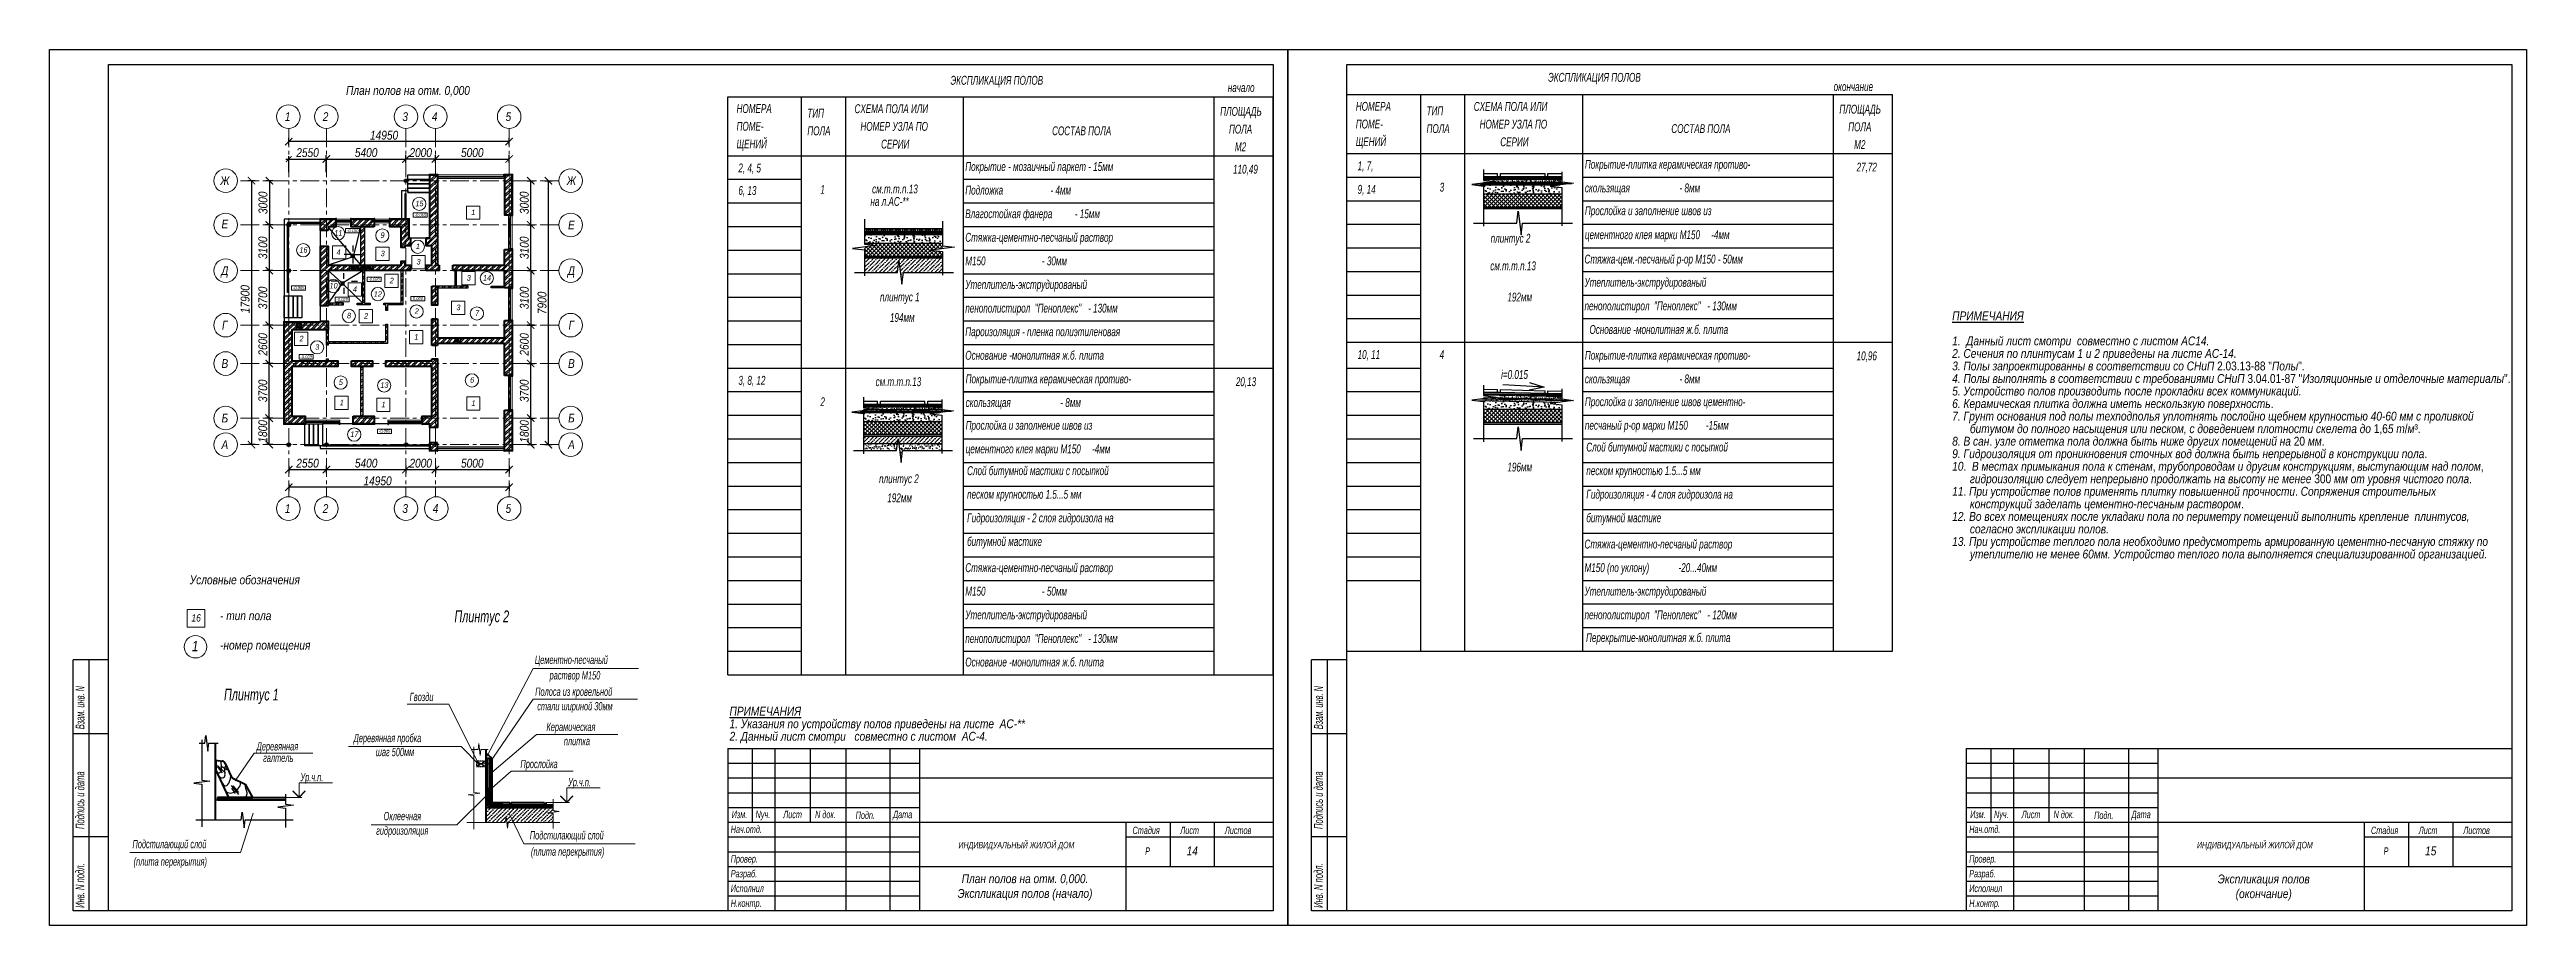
# Model space of a CAD drawing. Header units: millimetres. Extents: x 1582001 to 3303937, y 226471 to 491235.
# Drawn here: x 1834000 to 1918000, y 350655 to 380355 of the extents above; entities that cross this region are included whole.
import ezdxf
from ezdxf.enums import TextEntityAlignment as Align

# ---------------------------------------------------------------- set-up
doc = ezdxf.new("R2010")
doc.units = ezdxf.units.MM
for name, pattern in [('CENTER', [50.8, 31.75, -6.35, 6.35, -6.35]), ('DASHDOT', [25.4, 12.7, -6.35, 0, -6.35]), ('HIDDEN', [0.375, 0.25, -0.125])]:
    doc.linetypes.add(name, pattern=pattern)
doc.layers.get('Defpoints').update_dxf_attribs({"color": 255, "lineweight": 30})
for name, color, linetype, lineweight in [('0.50', 161, 'Continuous', 50), ('Кирпич', 253, 'Continuous', 9), ('Лестница', 74, 'Continuous', 25), ('Маркировка', 253, 'Continuous', 18), ('Надписи', 7, 'Continuous', 15), ('Окна', 4, 'Continuous', 18), ('Оси', 251, 'CENTER', 9), ('Отметки', 123, 'Continuous', 18), ('Перегородки', 202, 'Continuous', 30), ('Размеры', 7, 'Continuous', 18), ('Стены', 244, 'Continuous', 30), ('Стены несущие', 7, 'Continuous', 40), ('СТОЙКИ', 26, 'Continuous', 40), ('Текст', 202, 'Continuous', 15), ('тонкие', 163, 'Continuous', 20), ('Утеплитель', 145, 'Continuous', 9), ('Штриховка', 252, 'Continuous', 15)]:
    doc.layers.add(name, color=color, linetype=linetype, lineweight=lineweight)
for name, color, linetype in [('00', 15, 'Continuous'), ('1', 7, 'Continuous'), ('6', 7, 'Continuous'), ('Rasmer', 135, 'Continuous'), ('Spezifikazia', 250, 'Continuous'), ('Т-Подписи', 7, 'Continuous'), ('Формуляр', 138, 'Continuous')]:
    doc.layers.add(name, color=color, linetype=linetype)
doc.styles.add('Arch-Dim', font='ARIALNI.TTF', dxfattribs={"width": 0.98, "height": 300})
doc.styles.add('Arial', font='ARIALNI.TTF', dxfattribs={"width": 0.98, "height": 300})
doc.styles.add('GOST 2.304', font='ARIALNI.TTF', dxfattribs={"width": 0.98, "height": 300})
doc.styles.get("Standard").update_dxf_attribs({"font": 'ARIALNI.TTF', "height": 300})
doc.styles.add('STYLE1', font='ARIALNI.TTF', dxfattribs={"height": 300})
doc.styles.add('стиль1', font='ARIALNI.TTF', dxfattribs={"width": 0.98, "height": 300})
doc.styles.add('Текст', font='ARIALNI.TTF')
doc.dimstyles.new('Aec-Arch-M-100', dxfattribs={"dimscale": 100, "dimtxt": 2.5, "dimasz": 1.5, "dimexe": 1.5, "dimexo": 1.5, "dimgap": 0.8, "dimtad": 1, "dimdec": 0, "dimzin": 3, "dimdsep": 46, "dimtxsty": 'Arch-Dim', "dimblk": 'ARCHTICK', "dimcen": 2.5, "dimazin": 2, "dimtfac": 0.75, "dimtdec": 0, "dimtix": 1, "dimtmove": 1, "dimatfit": 2, "dimfxl": 0, "dimtolj": 1, "dimtzin": 0, "dimarcsym": 0})
doc.dimstyles.new('ISO-25', dxfattribs={"dimscale": 100, "dimtxt": 2.5, "dimasz": 2.5, "dimexe": 1.25, "dimexo": 0.625, "dimtad": 1, "dimdec": 0, "dimtxsty": 'Standard', "dimblk": 'ARCHTICK', "dimcen": 2.5, "dimadec": 0, "dimazin": 0, "dimtfac": 1, "dimtdec": 0, "dimtmove": 0, "dimatfit": 3, "dimfxl": 0, "dimarcsym": 0})
doc.dimstyles.new('Стиль', dxfattribs={"dimscale": 100, "dimtxt": 3, "dimasz": 2, "dimexe": 1, "dimexo": 1, "dimgap": 0.62, "dimtad": 1, "dimdec": 0, "dimrnd": 1, "dimzin": 0, "dimdsep": 46, "dimtxsty": 'Текст', "dimblk": 'ARCHTICK', "dimcen": 1, "dimdle": 1, "dimclrd": 256, "dimclre": 256, "dimadec": 0, "dimazin": 2, "dimtfac": 1, "dimtdec": 0, "dimtmove": 0, "dimatfit": 3, "dimldrblk": 'DOTSMALL', "dimfxl": 0, "dimtolj": 1, "dimtzin": 0, "dimarcsym": 0})
pattern_1 = [(315, (-115358.71, 10215.04), (44.90128, 44.90128), []), (45, (-115358.71, 10215.04), (-44.90128, 44.90128), [])]
pattern_2 = [(45, (-10215.04, -115358.71), (-44.90128, 44.90128), []), (135, (-10215.04, -115358.71), (-44.90128, -44.90128), [])]

msp = doc.modelspace()

# ---------------------------------------------------------------- texts
at = {"color": 0, "ltscale": 2, "char_height": 300, "width": 9802.627, "attachment_point": 2, "style": 'STYLE1'}
for s, insert in [('План полов на отм. 0,000. \\PЭкспликация полов (начало)', (1867082.3, 352391.1)), ('Экспликация полов \\P(окончание)', (1909091.5, 352381.2))]:
    msp.add_mtext(s, dxfattribs=dict(at, insert=insert))
at = {"layer": 'Defpoints', "ltscale": 100, "style": 'STYLE1', "width": 0.8}
for s, p in [('194мм', (1862501.4, 371120.5)), ('192мм', (1883441.9, 371812.7)), ('196мм', (1883441.9, 366048)), ('192мм', (1862411.2, 365003.5))]:
    msp.add_text(s, height=300, dxfattribs=at).set_placement(p)
at = {"layer": 'Spezifikazia', "ltscale": 100, "style": 'STYLE1', "width": 0.8}
for s, height, p in [('ЭКСПЛИКАЦИЯ ПОЛОВ', 300, (1864557.1, 379161.3)), ('начало', 300, (1873959, 378915.5)), ('ЭКСПЛИКАЦИЯ ПОЛОВ', 300, (1884823.1, 379262.1)), ('окончание', 300, (1894503.4, 378948.3)), ('НОМЕРА', 300, (1857300.3, 378203.6)), ('ТИП', 300, (1859700.3, 378048.9)), ('СХЕМА ПОЛА ИЛИ', 300, (1861300.3, 378199.5)), ('ПЛОЩАДЬ', 300, (1873700.3, 378108.2)), ('НОМЕРА', 300, (1878300.3, 378279.1)), ('ТИП', 300, (1880700.3, 378124.3)), ('СХЕМА ПОЛА ИЛИ', 300, (1882300.3, 378275)), ('ПЛОЩАДЬ', 300, (1894700.3, 378183.6)), ('ПОМЕ-', 300, (1857300.3, 377603.6)), ('ЩЕНИЙ', 300, (1857300.3, 377003.6)), ('ПОЛА', 300, (1859700.3, 377448.9)), ('НОМЕР УЗЛА ПО', 300, (1861500.3, 377599.5)), ('СЕРИИ', 300, (1862200.3, 376999.5)), ('СОСТАВ ПОЛА', 300, (1868000.3, 377448.9)), ('ПОЛА', 300, (1874000.3, 377508.2)), ('М2', 300, (1874200.3, 376908.2)), ('ПОМЕ-', 300, (1878300.3, 377679.1)), ('ЩЕНИЙ', 300, (1878300.3, 377079.1)), ('ПОЛА', 300, (1880700.3, 377524.3)), ('НОМЕР УЗЛА ПО', 300, (1882500.3, 377675)), ('СЕРИИ', 300, (1883200.3, 377075)), ('СОСТАВ ПОЛА', 300, (1889000.3, 377524.3)), ('ПОЛА', 300, (1895000.3, 377583.6)), ('М2', 300, (1895200.3, 376983.6)), ('2, 4, 5', 300, (1857361.1, 376189.1)), ('Покрытие - мозаичный паркет - 15мм', 300, (1865056.4, 376237.7)), ('110,49', 300, (1874137.5, 376148.3)), ('1, 7,', 300, (1878361.1, 376264)), ('Покрытие-плитка керамическая противо-', 300, (1886069.5, 376313)), ('27,72', 300, (1895283.5, 376219.9)), ('6, 13', 300, (1857361.1, 375427.3)), ('1', 300, (1860143.2, 375463.3)), ('см.т.т.п.13', 300, (1861897.2, 375477.9)), ('Подложка                     - 4мм', 300, (1865056.4, 375437.7)), ('9, 14', 300, (1878361.1, 375464.2)), ('3', 300, (1881143.2, 375538.6)), ('скользящая                      - 8мм', 300, (1886069.5, 375512.8)), ('на л.АС-**', 300, (1861839.3, 375055)), ('Влагостойкая фанера          - 15мм ', 300, (1865056.4, 374637.5)), ('Прослойка и заполнение швов из ', 300, (1886069.5, 374739.7)), ('Стяжка-цементно-песчаный раствор ', 300, (1865056.4, 373837.3)), ('плинтус 2', 300, (1882874, 373805.7)), ('цементного клея марки М150     -4мм ', 300, (1886069.5, 373926.9)), ('М150                         - 30мм ', 300, (1865056.4, 373037.3)), ('см.т.т.п.13', 300, (1882858.8, 372870.1)), ('Стяжка-цем.-песчаный р-ор М150 - 50мм  ', 300, (1886056.4, 373100)), ('Утеплитель-экструдированый ', 300, (1865056.4, 372237.3)), ('Утеплитель-экструдированый ', 300, (1886056.4, 372312.8)), ('плинтус 1', 300, (1862163.3, 371816.4)), ('пенополистирол  "Пеноплекс"   - 130мм  ', 300, (1865056.4, 371437.3)), ('пенополистирол  "Пеноплекс"   - 130мм  ', 300, (1886056.4, 371512.8)), ('Пароизоляция - пленка полиэтиленовая', 300, (1865056.4, 370637.3)), ('Основание -монолитная ж.б. плита', 300, (1886224.3, 370712.4)), ('Основание -монолитная ж.б. плита', 300, (1865056.4, 369837.3)), ('10, 11', 300, (1878361.1, 369863.5)), ('4', 300, (1881143.2, 369863.5)), ('Покрытие-плитка керамическая противо-', 300, (1886069.5, 369837.8)), ('10,96', 300, (1895283.5, 369819.4)), ('3, 8, 12', 300, (1857361.1, 368988.4)), ('см.т.т.п.13', 300, (1862014, 368943.1)), ('Покрытие-плитка керамическая противо-', 300, (1865069.5, 369037.2)), ('20,13', 300, (1874231, 368942.4)), ('i=0.015', 300, (1883227.7, 369187.9)), ('скользящая                      - 8мм', 300, (1886069.5, 369037.7)), ('2', 300, (1860143.2, 368263.1)), ('скользящая                      - 8мм', 300, (1865069.5, 368237)), ('Прослойка и заполнение швов цементно-', 300, (1886069.5, 368264.6)), ('Прослойка и заполнение швов из ', 300, (1865069.5, 367463.9)), ('песчаный р-ор марки М150        -15мм ', 300, (1886069.5, 367464.6)), ('цементного клея марки М150     -4мм ', 300, (1865069.5, 366663.9)), ('Слой битумной мастики с посыпкой ', 300, (1865117.1, 365925.2)), ('Слой битумной мастики с посыпкой  ', 300, (1886117.1, 366725.9)), ('плинтус 2', 300, (1862132.7, 365651.9)), ('песком крупностью 1.5...5 мм', 300, (1865117.1, 365125.2)), ('песком крупностью 1.5...5 мм', 300, (1886117.1, 365925.9)), ('Гидроизоляция - 4 слоя гидроизола на ', 300, (1886117.1, 365125.9)), ('Гидроизоляция - 2 слоя гидроизола на ', 300, (1865117.1, 364324.8)), ('битумной мастике', 300, (1886117.1, 364325.9)), ('битумной мастике', 300, (1865117.1, 363524.8)), ('Стяжка-цементно-песчаный раствор ', 300, (1886056.4, 363437.8)), ('Стяжка-цементно-песчаный раствор ', 300, (1865056.4, 362636.8)), ('М150 (по уклону)             -20...40мм ', 300, (1886056.4, 362637.8)), ('М150                         - 50мм ', 300, (1865056.4, 361836.8)), ('Утеплитель-экструдированый ', 300, (1886056.4, 361837.8)), ('Плинтус 2', 400, (1847731.6, 360936.1)), ('Утеплитель-экструдированый ', 300, (1865056.4, 361036.8)), ('пенополистирол  "Пеноплекс"   - 120мм  ', 300, (1886056.4, 361037.8)), ('пенополистирол  "Пеноплекс"   - 130мм  ', 300, (1865056.4, 360236.8)), ('Перекрытие-монолитная ж.б. плита', 300, (1886107.7, 360264.8)), ('Основание -монолитная ж.б. плита', 300, (1865056.4, 359436.5)), ('Плинтус 1', 400, (1839917.8, 358283.7))]:
    msp.add_text(s, height=height, dxfattribs=at).set_placement(p)
at = {"layer": 'Spezifikazia', "ltscale": 100, "insert": (1898525.4, 371475.8), "char_height": 300, "width": 18500, "attachment_point": 1, "line_spacing_factor": 0.85, "style": 'STYLE1'}
msp.add_mtext('\\pi-1080,l1080,t1080;{\\LПРИМЕЧАНИЯ}\\P\\pi-600,l600,t600;\\P\\pi-300,l300;1.  Данный лист смотри {\\fArial Narrow|b0|i0|c238|p34; }совместно с листом{\\fArial Narrow|b0|i0|c238|p34; }АС14.\\P\\pi-600,l600;2. Сечения по плинтусам 1 и 2 приведены на листе АС-{\\C0;14.\\fArial Narrow|b0|i0|c238|p34;\\C256;\\P}3. Полы запроектированны в соответствии со СНиП {\\fArial Narrow|b0|i0|c238|p34;2.03.13-88 "}Полы{\\fArial Narrow|b0|i0|c238|p34;".\\P\\pi-300,l300;}4. Полы выполнять в соответствии с требованиями СНиП {\\fArial Narrow|b0|i0|c238|p34;3.04.01-87 "}Изоляционные и отделочные материалы{\\fArial Narrow|b0|i0|c238|p34;".}\\P\\pi-600,l600;5. Устройство полов производить после прокладки всех коммуникаций.{\\fArial Narrow|b0|i0|c238|p34;\\P}6. Керамическая плитка должна иметь нескользкую поверхность{\\fArial Narrow|b0|i0|c238|p34;.\\P\\pi-300,l300;}7. Грунт основания под полы техподполья уплотнять послойно щебнем крупностью 40-60 мм с проливкой битумом до полного насыщения или песком, с доведением плотности скелета до {\\fArial Narrow|b0|i0|c238|p34;1,6}5{\\fArial Narrow|b0|i0|c238|p34; }т{\\fArial Narrow|b0|i0|c238|p34;/}м{\\fArial Narrow|b0|i0|c238|p34;³.\\P\\pi-600,l600;}8. В сан{\\fArial Narrow|b0|i0|c238|p34;. }узле отметка пола должна быть ниже других помещений на {\\fArial Narrow|b0|i0|c238|p34;20 }мм{\\fArial Narrow|b0|i0|c238|p34;.}\\P9. Гидроизоляция от проникновения сточных вод должна быть непрерывной в конструкции пола{\\fArial Narrow|b0|i0|c238|p34;.\\P}10{\\fArial Narrow|b0|i0|c238|p34;. \\fArial Narrow|b0|i0|c204|p34; }В местах примыкания пола к стенам{\\fArial Narrow|b0|i0|c238|p34;, }трубопроводам и другим конструкциям{\\fArial Narrow|b0|i0|c238|p34;, }выступающим над полом{\\fArial Narrow|b0|i0|c238|p34;, }гидроизоляцию следует непрерывно продолжать на высоту не менее {\\fArial Narrow|b0|i0|c238|p34;300 }мм от уровня чистого пола{\\fArial Narrow|b0|i0|c238|p34;. \\P}11{\\fArial Narrow|b0|i0|c238|p34;.\\fArial Narrow|b0|i0|c204|p34; }При устройстве полов применять плитку повышенной прочности{\\fArial Narrow|b0|i0|c238|p34;. }Сопряжения строительных конструкций заделать цементно{\\fArial Narrow|b0|i0|c238|p34;-}песчаным раствором{\\fArial Narrow|b0|i0|c238|p34;.}\\P12. Во всех помещениях после укладаки пола по периметру помещений выполнить крепление  плинтусов, согласно экспликации полов.\\P13. При устройстве теплого пола необходимо предусмотреть армированную цементно-песчаную стяжку по утеплителю не менее 60мм. Устройство теплого пола выполняется специализированной организацией.', dxfattribs=at)
at = {"layer": 'Spezifikazia', "color": 0, "ltscale": 100, "insert": (1857061.1, 358069.3), "char_height": 300, "width": 18500, "attachment_point": 1, "line_spacing_factor": 0.85, "style": 'STYLE1'}
msp.add_mtext('\\pi-1080,l1080,t1080;{\\LПРИМЕЧАНИЯ}\\P1. Указания по устройству полов приведены на листе  АС-** \\P2. Данный лист смотри {\\Fsimplex|c238; }совместно с листом{\\Fsimplex|c238; }АС-4.', dxfattribs=at)
at = {"layer": 'Маркировка', "style": 'стиль1'}
for s, height, p in [('15', 187.5, (1846545.9, 375136.8)), ('1', 187.5, (1848369.5, 374836.7)), ('11', 187.5, (1843793.9, 374137.1)), ('9', 187.5, (1845293.3, 374060.3)), ('16', 187.5, (1842611.3, 373561.8)), ('4', 187.5, (1843798.9, 373481.7)), ('3', 187.5, (1845300.2, 373441.8)), ('1', 187.5, (1846493.1, 373682.7)), ('3', 187.5, (1846516, 373160.9)), ('10', 187.5, (1843632.4, 372348)), ('4', 187.5, (1844357.3, 372231.2)), ('12', 187.5, (1845133.5, 372064.2)), ('2', 187.5, (1845605.2, 372522.2)), ('3', 187.5, (1848217.9, 372612.3)), ('14', 187.5, (1848837.7, 372615.4)), ('8', 187.5, (1844157, 371334.5)), ('2', 187.5, (1844734.9, 371323)), ('2', 187.5, (1846453.6, 371487.3)), ('3', 187.5, (1847868.2, 371609.9)), ('7', 187.5, (1848501.4, 371417.7)), ('2', 187.5, (1842544.3, 370554.4)), ('1', 187.5, (1846440.8, 370611.6)), ('3', 187.5, (1843078.3, 370269.6)), ('5', 187.5, (1843880.1, 369074.6)), ('13', 187.5, (1845354.7, 368977.3)), ('6', 187.5, (1848331.6, 369148.9)), ('1', 187.5, (1843911.9, 368389.8)), ('1', 187.5, (1845326.5, 368319.1)), ('1', 187.5, (1848377.7, 368365.2)), ('17', 187.5, (1844339.1, 367312.5)), ('16', 250, (1838972.2, 361083.3))]:
    msp.add_text(s, height=height, dxfattribs=at).set_placement(p, align=Align.MIDDLE_CENTER)
at = {"layer": 'Маркировка', "style": 'Arial'}
msp.add_text('1', height=350, dxfattribs=at).set_placement((1838939.3, 360128.5), align=Align.MIDDLE)
at = {"layer": 'Надписи', "color": 0, "ltscale": 100, "char_height": 300, "attachment_point": 4, "style": 'STYLE1'}
for s, insert, width in [('Условные обозначения', (1838754.6, 362371.2), 5400), ('\\P- тип пола\\P\\P-номер помещения', (1839783.3, 360863.1), 6491.48)]:
    msp.add_mtext(s, dxfattribs=dict(at, insert=insert, width=width))
at = {"layer": 'Оси', "linetype": 'Continuous', "ltscale": 100, "style": 'GOST 2.304'}
for s, p in [('1', (1842076, 378080.4)), ('2', (1843361, 378080.4)), ('3', (1846061, 378080.4)), ('4', (1847061, 378081)), ('5', (1849561, 378080.4)), ('Ж', (1839946, 375908.2)), ('Ж', (1851698.7, 375908.2)), ('Е', (1839946, 374439)), ('Е', (1851698.7, 374408.2)), ('Д', (1839946, 372858.2)), ('Д', (1851698.7, 372858.2)), ('Г', (1839946, 371008.2)), ('Г', (1851698.7, 371008.2)), ('В', (1839946, 369708.2)), ('В', (1851698.7, 369708.2)), ('Б', (1839946, 367858.2)), ('Б', (1851698.7, 367858.2)), ('А', (1839946, 366958.2)), ('А', (1851698.7, 366958.2)), ('1', (1842076, 364791.1)), ('2', (1843361, 364791)), ('3', (1846061, 364791)), ('4', (1847091, 364791.6)), ('5', (1849561, 364791))]:
    msp.add_text(s, height=297.2, dxfattribs=at).set_placement(p, align=Align.MIDDLE_CENTER)
at = {"layer": 'Отметки', "color": 0, "style": 'стиль1'}
for s, p in [('-0,065', (1846576.8, 374743.7)), ('-0,065', (1842448.7, 372270.3)), ('-0,020', (1845006.7, 372567.5)), ('-0,020', (1843924.7, 371882.1)), ('0,000', (1846494.5, 371911.5)), ('-0,020', (1842702.8, 369937.1)), ('-0,065', (1845364.8, 367415.7))]:
    msp.add_text(s, height=100, dxfattribs=at).set_placement(p, align=Align.MIDDLE_CENTER)
at = {"layer": 'Отметки', "style": 'стиль1'}
msp.add_text('-0,150', height=100, dxfattribs=at).set_placement((1844279.6, 374213.9), align=Align.MIDDLE_CENTER)
at = {"layer": 'Стены несущие', "ltscale": 100, "style": 'GOST 2.304'}
msp.add_text('План полов на отм. 0,000', height=300, dxfattribs=at).set_placement((1844056.6, 378817.8))
at = {"layer": 'Т-Подписи', "color": 0, "ltscale": 2, "char_height": 300, "width": 1500, "attachment_point": 2, "style": 'STYLE1'}
for s, insert in [('14', (1872752.4, 353332.6)), ('15', (1914752.3, 353332.6))]:
    msp.add_mtext(s, dxfattribs=dict(at, insert=insert))
at = {"layer": 'Текст', "style": 'STYLE1', "width": 0.75}
for s, p in [('Цементно-песчаный', (1850458.8, 359521.5)), ('Полоса из кровельной', (1850469.9, 358442)), ('раствор М150', (1850960.6, 358995.9)), ('Гвозди', (1846212.6, 358263.4)), ('стали шириной 30мм', (1850540.3, 357948.9)), ('Деревянная пробка', (1844315.1, 356870.8)), ('Керамическая ', (1850852.3, 357247.3)), ('Деревянная', (1841025.6, 356589.4)), ('галтель', (1841244.6, 356198.1)), ('шаг 500мм', (1845064.3, 356395.1)), ('Прослойка', (1849970, 355989.7)), (' плитка', (1851372.4, 356767.5)), ('Ур.ч.п.', (1842508.9, 355542.6)), ('Ур.ч.п.', (1851586.1, 355374.9)), ('Оклеечная', (1845328.3, 354223.1)), ('гидроизоляция', (1845079, 353730.4)), ('Подстилающий слой', (1850288.2, 353572.1)), ('Подстилающий слой', (1836813.3, 353274.9)), ('(плита перекрытия)', (1836852.3, 352682.6)), ('(плита перекрытия)', (1850327.2, 353018.1))]:
    msp.add_text(s, height=280, dxfattribs=at).set_placement(p)
at = {"layer": 'Формуляр', "linetype": 'Continuous', "style": 'STYLE1'}
for s, width, p in [('Взам. инв. N', 0.7, (1835184.4, 357310.4)), ('Взам. инв. N', 0.7, (1877184.3, 357310.4)), ('Подпись и дата', 0.75, (1835181.6, 353924.8)), ('Подпись и дата', 0.75, (1877181.5, 353924.8)), ('Инв. N подл.', 0.75, (1835181.6, 351251.4)), ('Инв. N подл.', 0.75, (1877181.5, 351251.4))]:
    msp.add_text(s, height=300, rotation=90, dxfattribs=dict(at, width=width)).set_placement(p)
at = {"layer": 'Формуляр', "color": 0, "style": 'STYLE1', "width": 0.75}
for s, height, p in [('Изм.', 250, (1857134.5, 354293)), ('Nуч.', 250, (1857944, 354293)), ('Лист', 250, (1858883.5, 354293)), ('N док.', 250, (1859962.7, 354293)), ('Подп.', 250, (1861338.8, 354266)), ('Дата', 250, (1862607, 354293)), ('Изм.', 250, (1899134.4, 354293)), ('Nуч.', 250, (1899943.9, 354293)), ('Лист', 250, (1900883.4, 354293)), ('N док.', 250, (1901962.7, 354293)), ('Подп.', 250, (1903338.8, 354266)), ('Дата', 250, (1904606.9, 354293)), ('Нач.отд.', 250, (1857102.6, 353791.3)), ('Стадия', 250, (1870728.7, 353754.2)), ('Лист', 250, (1872347.6, 353754.2)), ('Листов', 250, (1873858.6, 353754.2)), ('Нач.отд.', 250, (1899102.5, 353791.3)), ('Стадия', 250, (1912728.6, 353754.2)), ('Лист', 250, (1914347.5, 353754.2)), ('Листов', 250, (1915858.5, 353754.2)), ('Провер.', 250, (1857102.6, 352788)), ('ИНДИВИДУАЛЬНЫЙ ЖИЛОЙ ДОМ', 220, (1864827.5, 353269.9)), ('Р', 250, (1871156.3, 353052.2)), ('Провер.', 250, (1899102.5, 352788)), ('ИНДИВИДУАЛЬНЫЙ ЖИЛОЙ ДОМ', 220, (1906827.4, 353269.9)), ('Р', 250, (1913156.3, 353052.2)), ('Разраб.', 250, (1857102.6, 352286.4)), ('Исполнил', 250, (1857102.6, 351784.7)), ('Разраб.', 250, (1899102.5, 352286.4)), ('Исполнил', 250, (1899102.5, 351784.7)), ('Н.контр.', 250, (1857102.6, 351283.1)), ('Н.контр.', 250, (1899102.5, 351283.1))]:
    msp.add_text(s, height=height, dxfattribs=at).set_placement(p)

# ---------------------------------------------------------------- blocks, each defined once
blk = doc.blocks.new('*X61')
at = {"color": 0, "linetype": 'Continuous'}
for p, q in [((20502, 8834), (20632, 8964)), ((20502, 8658), (20632, 8788)), ((20502, 8481), (20632, 8611)), ((20502, 8304), (20632, 8434)), ((20592, 8218), (20632, 8257))]:
    blk.add_line(p, q, dxfattribs=at)
blk = doc.blocks.new('_ArchTick')
at = {"color": 0, "linetype": 'ByBlock', "const_width": 0.15}
blk.add_lwpolyline([(-0.5, -0.5), (0.5, 0.5)], dxfattribs=at)
blk = doc.blocks.new('*U31')
h = blk.add_hatch()
h.set_pattern_fill('ANSI37', color=256, scale=20, angle=180, style=0)
h.set_pattern_definition([(225, (9765.04, 115358.71), (44.90128, -44.90128), []), (315, (9765.04, 115358.71), (44.90128, 44.90128), [])])
h.paths.add_polyline_path([(-1010, 50), (-1050, 50), (-1050, -100), (-1010, -100)])
h = blk.add_hatch()
h.set_pattern_fill('ANSI37', color=256, scale=20, angle=180, style=0)
h.set_pattern_definition([(225, (10215.04, 115358.71), (44.90128, -44.90128), []), (315, (10215.04, 115358.71), (44.90128, 44.90128), [])])
h.paths.add_polyline_path([(-40, 50), (-40, -50), (0, -50), (0, 50)])
for points in [[(0, -100), (-1050, -100), (-1050, 0), (0, 0)], [(0, -250), (-1050, -250), (-1050, -150), (0, -150)]]:
    blk.add_lwpolyline(points, close=True)
at = {"layer": 'Утеплитель', "lineweight": 30}
for points in [[(-1010, -100), (-1050, -100), (-1050, 50), (-1010, 50)], [(0, -100), (-40, -100), (-40, 50), (0, 50)]]:
    blk.add_lwpolyline(points, close=True, dxfattribs=at)
blk = doc.blocks.new('*U11')
h = blk.add_hatch()
h.set_pattern_fill('ANSI37', color=256, scale=20, angle=270, style=0)
h.set_pattern_definition(pattern_1)
h.paths.add_polyline_path([(-50, -40), (50, -40), (50, 0), (-50, 0)])
h = blk.add_hatch()
h.set_pattern_fill('ANSI37', color=256, scale=20, angle=270, style=0)
h.set_pattern_definition([(315, (-115358.71, 8465.04), (44.90128, 44.90128), []), (45, (-115358.71, 8465.04), (-44.90128, 44.90128), [])])
h.paths.add_polyline_path([(-50, -2310), (-50, -2350), (100, -2350), (100, -2310)])
for points in [[(100, 0), (100, -2350), (0, -2350), (0, 0)], [(250, 0), (250, -2350), (150, -2350), (150, 0)]]:
    blk.add_lwpolyline(points, close=True)
at = {"layer": 'Утеплитель', "lineweight": 30}
for points in [[(100, 0), (100, -40), (-50, -40), (-50, 0)], [(100, -2310), (100, -2350), (-50, -2350), (-50, -2310)]]:
    blk.add_lwpolyline(points, close=True, dxfattribs=at)
blk = doc.blocks.new('*U24')
h = blk.add_hatch()
h.set_pattern_fill('ANSI37', color=256, scale=20, angle=270, style=0)
h.set_pattern_definition(pattern_1)
h.paths.add_polyline_path([(-50, -40), (50, -40), (50, 0), (-50, 0)])
h = blk.add_hatch()
h.set_pattern_fill('ANSI37', color=256, scale=20, angle=270, style=0)
h.set_pattern_definition([(315, (-115358.71, 8595.04), (44.90128, 44.90128), []), (45, (-115358.71, 8595.04), (-44.90128, 44.90128), [])])
h.paths.add_polyline_path([(-50, -2180), (-50, -2220), (100, -2220), (100, -2180)])
for points in [[(100, 0), (100, -2220), (0, -2220), (0, 0)], [(250, 0), (250, -2220), (150, -2220), (150, 0)]]:
    blk.add_lwpolyline(points, close=True)
at = {"layer": 'Утеплитель', "lineweight": 30}
for points in [[(100, 0), (100, -40), (-50, -40), (-50, 0)], [(100, -2180), (100, -2220), (-50, -2220), (-50, -2180)]]:
    blk.add_lwpolyline(points, close=True, dxfattribs=at)
blk = doc.blocks.new('*U12')
h = blk.add_hatch()
h.set_pattern_fill('ANSI37', color=256, scale=20, angle=360, style=0)
h.set_pattern_definition(pattern_2)
h.paths.add_polyline_path([(40, -50), (40, 50), (0, 50), (0, -50)])
h = blk.add_hatch()
h.set_pattern_fill('ANSI37', color=256, scale=20, angle=360, style=0)
h.set_pattern_definition([(45, (-8475.04, -115358.71), (-44.90128, 44.90128), []), (135, (-8475.04, -115358.71), (-44.90128, -44.90128), [])])
h.paths.add_polyline_path([(2300, -50), (2340, -50), (2340, 100), (2300, 100)])
for points in [[(0, 250), (2340, 250), (2340, 150), (0, 150)], [(0, 100), (2340, 100), (2340, 0), (0, 0)]]:
    blk.add_lwpolyline(points, close=True)
at = {"layer": 'Утеплитель', "lineweight": 30}
for points in [[(0, 100), (40, 100), (40, -50), (0, -50)], [(2300, 100), (2340, 100), (2340, -50), (2300, -50)]]:
    blk.add_lwpolyline(points, close=True, dxfattribs=at)
blk = doc.blocks.new('*U13')
h = blk.add_hatch()
h.set_pattern_fill('ANSI37', color=256, scale=20, angle=360, style=0)
h.set_pattern_definition(pattern_2)
h.paths.add_polyline_path([(40, -50), (40, 50), (0, 50), (0, -50)])
h = blk.add_hatch()
h.set_pattern_fill('ANSI37', color=256, scale=20, angle=360, style=0)
h.set_pattern_definition([(45, (-6255.04, -115358.71), (-44.90128, 44.90128), []), (135, (-6255.04, -115358.71), (-44.90128, -44.90128), [])])
h.paths.add_polyline_path([(4520, -50), (4560, -50), (4560, 100), (4520, 100)])
for points in [[(0, 250), (4560, 250), (4560, 150), (0, 150)], [(0, 100), (4560, 100), (4560, 0), (0, 0)]]:
    blk.add_lwpolyline(points, close=True)
at = {"layer": 'Утеплитель', "lineweight": 30}
for points in [[(0, 100), (40, 100), (40, -50), (0, -50)], [(4520, 100), (4560, 100), (4560, -50), (4520, -50)]]:
    blk.add_lwpolyline(points, close=True, dxfattribs=at)
blk = doc.blocks.new('*D620')
at = {"color": 0, "lineweight": -2, "ltscale": 100, "transparency": 16777216}
for p, q in [((1850194, 369708), (1850444, 369708)), ((1850319, 367858), (1850319, 369708)), ((1850194, 367858), (1850444, 367858))]:
    blk.add_line(p, q, dxfattribs=at)
at = {"layer": 'Defpoints', "color": 0, "lineweight": -3, "ltscale": 100, "transparency": 16777216}
for p in [(1849687, 369708), (1850319, 369708), (1849687, 367858)]:
    blk.add_point(p, dxfattribs=at)
at = {"color": 0, "lineweight": -2, "ltscale": 100, "transparency": 16777216, "xscale": 250, "yscale": 250, "zscale": 250}
for p, rotation in [((1850319, 369708), 90), ((1850319, 367858), 270)]:
    blk.add_blockref('_ArchTick', p, dxfattribs=dict(at, rotation=rotation))
at = {"color": 0, "ltscale": 100, "transparency": 16777216, "insert": (1850103, 368783), "char_height": 300, "attachment_point": 5, "rotation": 90}
blk.add_mtext('3700', dxfattribs=at)
blk = doc.blocks.new('*D621')
at = {"color": 0, "lineweight": -2, "ltscale": 100, "transparency": 16777216}
for p, q in [((1850194, 374408), (1850444, 374408)), ((1850319, 372858), (1850319, 374408)), ((1850194, 372858), (1850444, 372858))]:
    blk.add_line(p, q, dxfattribs=at)
at = {"layer": 'Defpoints', "color": 0, "lineweight": -3, "ltscale": 100, "transparency": 16777216}
for p in [(1849712, 374408), (1850319, 374408), (1849712, 372858)]:
    blk.add_point(p, dxfattribs=at)
at = {"color": 0, "lineweight": -2, "ltscale": 100, "transparency": 16777216, "xscale": 250, "yscale": 250, "zscale": 250}
for p, rotation in [((1850319, 374408), 90), ((1850319, 372858), 270)]:
    blk.add_blockref('_ArchTick', p, dxfattribs=dict(at, rotation=rotation))
at = {"color": 0, "ltscale": 100, "transparency": 16777216, "insert": (1850103, 373633), "char_height": 300, "attachment_point": 5, "rotation": 90}
blk.add_mtext('3100', dxfattribs=at)
blk = doc.blocks.new('*D622')
at = {"color": 0, "lineweight": -2, "ltscale": 100, "transparency": 16777216}
for p, q in [((1846087, 376518), (1846087, 376768)), ((1847087, 376643), (1846087, 376643)), ((1847087, 376518), (1847087, 376768))]:
    blk.add_line(p, q, dxfattribs=at)
at = {"layer": 'Defpoints', "color": 0, "lineweight": -3, "ltscale": 100, "transparency": 16777216}
for p in [(1846087, 376643), (1846087, 376334), (1847087, 376442)]:
    blk.add_point(p, dxfattribs=at)
at = {"color": 0, "lineweight": -2, "ltscale": 100, "transparency": 16777216, "xscale": 250, "yscale": 250, "zscale": 250, "rotation": 180}
blk.add_blockref('_ArchTick', (1846087, 376643), dxfattribs=at)
at = {"color": 0, "lineweight": -2, "ltscale": 100, "transparency": 16777216, "xscale": 250, "yscale": 250, "zscale": 250}
blk.add_blockref('_ArchTick', (1847087, 376643), dxfattribs=at)
at = {"color": 0, "ltscale": 100, "transparency": 16777216, "insert": (1846587, 376859), "char_height": 300, "attachment_point": 5}
blk.add_mtext('2000', dxfattribs=at)
blk = doc.blocks.new('*D623')
at = {"lineweight": -2, "ltscale": 100, "transparency": 16777216}
for p, q in [((1842012, 376643), (1843487, 376643)), ((1842112, 376202), (1842112, 376743)), ((1843387, 376202), (1843387, 376743))]:
    blk.add_line(p, q, dxfattribs=at)
at = {"layer": 'Defpoints', "color": 0, "lineweight": -3, "ltscale": 100, "transparency": 16777216}
for p in [(1843387, 376643), (1842112, 376102), (1843387, 376102)]:
    blk.add_point(p, dxfattribs=at)
at = {"lineweight": -2, "ltscale": 100, "transparency": 16777216, "xscale": 200, "yscale": 200, "zscale": 200, "rotation": 180}
blk.add_blockref('_ArchTick', (1842112, 376643), dxfattribs=at)
at = {"lineweight": -2, "ltscale": 100, "transparency": 16777216, "xscale": 200, "yscale": 200, "zscale": 200}
blk.add_blockref('_ArchTick', (1843387, 376643), dxfattribs=at)
at = {"color": 0, "ltscale": 100, "transparency": 16777216, "insert": (1842750, 376858), "char_height": 300, "attachment_point": 5, "style": 'Текст'}
blk.add_mtext('\\A1;2550', dxfattribs=at)
blk = doc.blocks.new('_DotSmall')
at = {"color": 0, "linetype": 'ByBlock', "const_width": 0.5}
blk.add_lwpolyline([(-0.0625, 0, 1), (0.0625, 0, 1)], format="xyb", close=True, dxfattribs=at)
blk = doc.blocks.new('*D624')
at = {"color": 0, "lineweight": -2, "ltscale": 100, "transparency": 16777216}
for p, q in [((1843387, 376518), (1843387, 376768)), ((1843387, 376643), (1846087, 376643)), ((1846087, 376518), (1846087, 376768))]:
    blk.add_line(p, q, dxfattribs=at)
at = {"layer": 'Defpoints', "color": 0, "lineweight": -3, "ltscale": 100, "transparency": 16777216}
for p in [(1846087, 376643), (1843387, 376202), (1846087, 376202)]:
    blk.add_point(p, dxfattribs=at)
at = {"color": 0, "lineweight": -2, "ltscale": 100, "transparency": 16777216, "xscale": 250, "yscale": 250, "zscale": 250, "rotation": 180}
blk.add_blockref('_ArchTick', (1843387, 376643), dxfattribs=at)
at = {"color": 0, "lineweight": -2, "ltscale": 100, "transparency": 16777216, "xscale": 250, "yscale": 250, "zscale": 250}
blk.add_blockref('_ArchTick', (1846087, 376643), dxfattribs=at)
at = {"color": 0, "ltscale": 100, "transparency": 16777216, "insert": (1844737, 376859), "char_height": 300, "attachment_point": 5}
blk.add_mtext('5400', dxfattribs=at)
blk = doc.blocks.new('*D625')
at = {"color": 0, "lineweight": -2, "ltscale": 100, "transparency": 16777216}
for p, q in [((1847087, 376518), (1847087, 376768)), ((1847087, 376643), (1849587, 376643)), ((1849587, 376518), (1849587, 376768))]:
    blk.add_line(p, q, dxfattribs=at)
at = {"layer": 'Defpoints', "color": 0, "lineweight": -3, "ltscale": 100, "transparency": 16777216}
for p in [(1847087, 376358), (1849587, 376643), (1849587, 376358)]:
    blk.add_point(p, dxfattribs=at)
at = {"color": 0, "lineweight": -2, "ltscale": 100, "transparency": 16777216, "xscale": 250, "yscale": 250, "zscale": 250, "rotation": 180}
blk.add_blockref('_ArchTick', (1847087, 376643), dxfattribs=at)
at = {"color": 0, "lineweight": -2, "ltscale": 100, "transparency": 16777216, "xscale": 250, "yscale": 250, "zscale": 250}
blk.add_blockref('_ArchTick', (1849587, 376643), dxfattribs=at)
at = {"color": 0, "ltscale": 100, "transparency": 16777216, "insert": (1848337, 376859), "char_height": 300, "attachment_point": 5}
blk.add_mtext('5000', dxfattribs=at)
blk = doc.blocks.new('*D626')
at = {"color": 0, "lineweight": -2, "ltscale": 100, "transparency": 16777216}
for p, q in [((1841568, 375908), (1841331, 375908)), ((1841456, 375908), (1841456, 374408)), ((1841568, 374408), (1841331, 374408))]:
    blk.add_line(p, q, dxfattribs=at)
at = {"layer": 'Defpoints', "color": 0, "lineweight": -3, "ltscale": 100, "transparency": 16777216}
for p in [(1841631, 375908), (1841456, 374408), (1841631, 374408)]:
    blk.add_point(p, dxfattribs=at)
at = {"color": 0, "lineweight": -2, "ltscale": 100, "transparency": 16777216, "xscale": 250, "yscale": 250, "zscale": 250}
for p, rotation in [((1841456, 375908), 90), ((1841456, 374408), 270)]:
    blk.add_blockref('_ArchTick', p, dxfattribs=dict(at, rotation=rotation))
at = {"color": 0, "ltscale": 100, "transparency": 16777216, "insert": (1841241, 375158), "char_height": 300, "attachment_point": 5, "rotation": 90}
blk.add_mtext('3000', dxfattribs=at)
blk = doc.blocks.new('*D627')
at = {"color": 0, "lineweight": -2, "ltscale": 100, "transparency": 16777216}
for p, q in [((1841575, 374408), (1841325, 374408)), ((1841450, 374408), (1841450, 372858)), ((1841575, 372858), (1841325, 372858))]:
    blk.add_line(p, q, dxfattribs=at)
at = {"layer": 'Defpoints', "color": 0, "lineweight": -3, "ltscale": 100, "transparency": 16777216}
for p in [(1841957, 374408), (1841450, 372858), (1841838, 372858)]:
    blk.add_point(p, dxfattribs=at)
at = {"color": 0, "lineweight": -2, "ltscale": 100, "transparency": 16777216, "xscale": 250, "yscale": 250, "zscale": 250}
for p, rotation in [((1841450, 374408), 90), ((1841450, 372858), 270)]:
    blk.add_blockref('_ArchTick', p, dxfattribs=dict(at, rotation=rotation))
at = {"color": 0, "ltscale": 100, "transparency": 16777216, "insert": (1841234, 373633), "char_height": 300, "attachment_point": 5, "rotation": 90}
blk.add_mtext('3100', dxfattribs=at)
blk = doc.blocks.new('*D628')
at = {"color": 0, "lineweight": -2, "ltscale": 100, "transparency": 16777216}
for p, q in [((1841575, 372858), (1841325, 372858)), ((1841450, 372858), (1841450, 371008)), ((1841575, 371008), (1841325, 371008))]:
    blk.add_line(p, q, dxfattribs=at)
at = {"layer": 'Defpoints', "color": 0, "lineweight": -3, "ltscale": 100, "transparency": 16777216}
for p in [(1841838, 372858), (1841450, 371008), (1841763, 371008)]:
    blk.add_point(p, dxfattribs=at)
at = {"color": 0, "lineweight": -2, "ltscale": 100, "transparency": 16777216, "xscale": 250, "yscale": 250, "zscale": 250}
for p, rotation in [((1841450, 372858), 90), ((1841450, 371008), 270)]:
    blk.add_blockref('_ArchTick', p, dxfattribs=dict(at, rotation=rotation))
at = {"color": 0, "ltscale": 100, "transparency": 16777216, "insert": (1841234, 371933), "char_height": 300, "attachment_point": 5, "rotation": 90}
blk.add_mtext('3700', dxfattribs=at)
blk = doc.blocks.new('*D629')
at = {"color": 0, "lineweight": -2, "ltscale": 100, "transparency": 16777216}
for p, q in [((1841575, 371008), (1841325, 371008)), ((1841450, 371008), (1841450, 369708)), ((1841575, 369708), (1841325, 369708))]:
    blk.add_line(p, q, dxfattribs=at)
at = {"layer": 'Defpoints', "color": 0, "lineweight": -3, "ltscale": 100, "transparency": 16777216}
for p in [(1841763, 371008), (1841450, 369708), (1841763, 369708)]:
    blk.add_point(p, dxfattribs=at)
at = {"color": 0, "lineweight": -2, "ltscale": 100, "transparency": 16777216, "xscale": 250, "yscale": 250, "zscale": 250}
for p, rotation in [((1841450, 371008), 90), ((1841450, 369708), 270)]:
    blk.add_blockref('_ArchTick', p, dxfattribs=dict(at, rotation=rotation))
at = {"color": 0, "ltscale": 100, "transparency": 16777216, "insert": (1841234, 370358), "char_height": 300, "attachment_point": 5, "rotation": 90}
blk.add_mtext('2600', dxfattribs=at)
blk = doc.blocks.new('*D630')
at = {"color": 0, "lineweight": -2, "ltscale": 100, "transparency": 16777216}
for p, q in [((1841512, 369708), (1841325, 369708)), ((1841450, 367858), (1841450, 369708)), ((1841506, 367858), (1841325, 367858))]:
    blk.add_line(p, q, dxfattribs=at)
at = {"layer": 'Defpoints', "color": 0, "lineweight": -3, "ltscale": 100, "transparency": 16777216}
for p in [(1841450, 369708), (1841575, 369708), (1841569, 367858)]:
    blk.add_point(p, dxfattribs=at)
at = {"color": 0, "lineweight": -2, "ltscale": 100, "transparency": 16777216, "xscale": 250, "yscale": 250, "zscale": 250}
for p, rotation in [((1841450, 369708), 90), ((1841450, 367858), 270)]:
    blk.add_blockref('_ArchTick', p, dxfattribs=dict(at, rotation=rotation))
at = {"color": 0, "ltscale": 100, "transparency": 16777216, "insert": (1841234, 368783), "char_height": 300, "attachment_point": 5, "rotation": 90}
blk.add_mtext('3700', dxfattribs=at)
blk = doc.blocks.new('*D631')
at = {"color": 0, "lineweight": -2, "ltscale": 100, "transparency": 16777216}
for p, q in [((1841575, 367858), (1841325, 367858)), ((1841450, 366958), (1841450, 367858)), ((1841575, 366958), (1841325, 366958))]:
    blk.add_line(p, q, dxfattribs=at)
at = {"layer": 'Defpoints', "color": 0, "lineweight": -3, "ltscale": 100, "transparency": 16777216}
for p in [(1841450, 367858), (1841774, 367858), (1841774, 366958)]:
    blk.add_point(p, dxfattribs=at)
at = {"color": 0, "lineweight": -2, "ltscale": 100, "transparency": 16777216, "xscale": 250, "yscale": 250, "zscale": 250}
for p, rotation in [((1841450, 367858), 90), ((1841450, 366958), 270)]:
    blk.add_blockref('_ArchTick', p, dxfattribs=dict(at, rotation=rotation))
at = {"color": 0, "ltscale": 100, "transparency": 16777216, "insert": (1841234, 367408), "char_height": 300, "attachment_point": 5, "rotation": 90}
blk.add_mtext('1800', dxfattribs=at)
blk = doc.blocks.new('*D632')
at = {"color": 0, "lineweight": -2, "ltscale": 100, "transparency": 16777216}
for p, q in [((1840975, 375908), (1840725, 375908)), ((1840850, 375908), (1840850, 366958)), ((1840975, 366958), (1840725, 366958))]:
    blk.add_line(p, q, dxfattribs=at)
at = {"layer": 'Defpoints', "color": 0, "lineweight": -3, "ltscale": 100, "transparency": 16777216}
for p in [(1841450, 375908), (1840850, 366958), (1841450, 366958)]:
    blk.add_point(p, dxfattribs=at)
at = {"color": 0, "lineweight": -2, "ltscale": 100, "transparency": 16777216, "xscale": 250, "yscale": 250, "zscale": 250}
for p, rotation in [((1840850, 375908), 90), ((1840850, 366958), 270)]:
    blk.add_blockref('_ArchTick', p, dxfattribs=dict(at, rotation=rotation))
at = {"color": 0, "ltscale": 100, "transparency": 16777216, "insert": (1840634, 371892), "char_height": 300, "attachment_point": 5, "rotation": 90}
blk.add_mtext('17900', dxfattribs=at)
blk = doc.blocks.new('*D633')
at = {"color": 0, "lineweight": -2, "ltscale": 100, "transparency": 16777216}
for p, q in [((1842112, 377108), (1842112, 377358)), ((1849587, 377233), (1842112, 377233)), ((1849587, 377108), (1849587, 377358))]:
    blk.add_line(p, q, dxfattribs=at)
at = {"layer": 'Defpoints', "color": 0, "lineweight": -3, "ltscale": 100, "transparency": 16777216}
for p in [(1842112, 377233), (1842112, 376643), (1849587, 376643)]:
    blk.add_point(p, dxfattribs=at)
at = {"color": 0, "lineweight": -2, "ltscale": 100, "transparency": 16777216, "xscale": 250, "yscale": 250, "zscale": 250, "rotation": 180}
blk.add_blockref('_ArchTick', (1842112, 377233), dxfattribs=at)
at = {"color": 0, "lineweight": -2, "ltscale": 100, "transparency": 16777216, "xscale": 250, "yscale": 250, "zscale": 250}
blk.add_blockref('_ArchTick', (1849587, 377233), dxfattribs=at)
at = {"color": 0, "ltscale": 100, "transparency": 16777216, "insert": (1845346, 377449), "char_height": 300, "attachment_point": 5}
blk.add_mtext('14950', dxfattribs=at)
blk = doc.blocks.new('*D634')
at = {"color": 0, "lineweight": -2, "ltscale": 100, "transparency": 16777216}
for p, q in [((1850194, 375908), (1850444, 375908)), ((1850319, 374408), (1850319, 375908)), ((1850194, 374408), (1850444, 374408))]:
    blk.add_line(p, q, dxfattribs=at)
at = {"layer": 'Defpoints', "color": 0, "lineweight": -3, "ltscale": 100, "transparency": 16777216}
for p in [(1849850, 375908), (1850319, 375908), (1849850, 374408)]:
    blk.add_point(p, dxfattribs=at)
at = {"color": 0, "lineweight": -2, "ltscale": 100, "transparency": 16777216, "xscale": 250, "yscale": 250, "zscale": 250}
for p, rotation in [((1850319, 375908), 90), ((1850319, 374408), 270)]:
    blk.add_blockref('_ArchTick', p, dxfattribs=dict(at, rotation=rotation))
at = {"color": 0, "ltscale": 100, "transparency": 16777216, "insert": (1850103, 375158), "char_height": 300, "attachment_point": 5, "rotation": 90}
blk.add_mtext('3000', dxfattribs=at)
blk = doc.blocks.new('*D635')
at = {"color": 0, "lineweight": -2, "ltscale": 100, "transparency": 16777216}
for p, q in [((1850194, 372858), (1850444, 372858)), ((1850319, 372858), (1850319, 371008)), ((1850444, 371008), (1850194, 371008))]:
    blk.add_line(p, q, dxfattribs=at)
at = {"layer": 'Defpoints', "color": 0, "lineweight": -3, "ltscale": 100, "transparency": 16777216}
for p in [(1849912, 372858), (1850319, 371008), (1850919, 371008)]:
    blk.add_point(p, dxfattribs=at)
at = {"color": 0, "lineweight": -2, "ltscale": 100, "transparency": 16777216, "xscale": 250, "yscale": 250, "zscale": 250}
for p, rotation in [((1850319, 372858), 90), ((1850319, 371008), 270)]:
    blk.add_blockref('_ArchTick', p, dxfattribs=dict(at, rotation=rotation))
at = {"color": 0, "ltscale": 100, "transparency": 16777216, "insert": (1850103, 371933), "char_height": 300, "attachment_point": 5, "rotation": 90}
blk.add_mtext('3100', dxfattribs=at)
blk = doc.blocks.new('*D636')
at = {"color": 0, "lineweight": -2, "ltscale": 100, "transparency": 16777216}
for p, q in [((1850194, 371008), (1850444, 371008)), ((1850319, 371008), (1850319, 369708)), ((1850194, 369708), (1850444, 369708))]:
    blk.add_line(p, q, dxfattribs=at)
at = {"layer": 'Defpoints', "color": 0, "lineweight": -3, "ltscale": 100, "transparency": 16777216}
for p in [(1849912, 371008), (1849912, 369708), (1850319, 369708)]:
    blk.add_point(p, dxfattribs=at)
at = {"color": 0, "lineweight": -2, "ltscale": 100, "transparency": 16777216, "xscale": 250, "yscale": 250, "zscale": 250}
for p, rotation in [((1850319, 371008), 90), ((1850319, 369708), 270)]:
    blk.add_blockref('_ArchTick', p, dxfattribs=dict(at, rotation=rotation))
at = {"color": 0, "ltscale": 100, "transparency": 16777216, "insert": (1850103, 370358), "char_height": 300, "attachment_point": 5, "rotation": 90}
blk.add_mtext('2600', dxfattribs=at)
blk = doc.blocks.new('*D637')
at = {"color": 0, "lineweight": -2, "ltscale": 100, "transparency": 16777216}
for p, q in [((1850194, 367858), (1850444, 367858)), ((1850319, 367858), (1850319, 366958)), ((1850194, 366958), (1850444, 366958))]:
    blk.add_line(p, q, dxfattribs=at)
at = {"layer": 'Defpoints', "color": 0, "lineweight": -3, "ltscale": 100, "transparency": 16777216}
for p in [(1849952, 367858), (1849952, 366958), (1850319, 366958)]:
    blk.add_point(p, dxfattribs=at)
at = {"color": 0, "lineweight": -2, "ltscale": 100, "transparency": 16777216, "xscale": 250, "yscale": 250, "zscale": 250}
for p, rotation in [((1850319, 367858), 90), ((1850319, 366958), 270)]:
    blk.add_blockref('_ArchTick', p, dxfattribs=dict(at, rotation=rotation))
at = {"color": 0, "ltscale": 100, "transparency": 16777216, "insert": (1850103, 367408), "char_height": 300, "attachment_point": 5, "rotation": 90}
blk.add_mtext('1800', dxfattribs=at)
blk = doc.blocks.new('*D638')
at = {"color": 0, "lineweight": -2, "ltscale": 100, "transparency": 16777216}
for p, q in [((1850794, 375908), (1851044, 375908)), ((1850919, 366958), (1850919, 375908)), ((1850794, 366958), (1851044, 366958))]:
    blk.add_line(p, q, dxfattribs=at)
at = {"layer": 'Defpoints', "color": 0, "lineweight": -3, "ltscale": 100, "transparency": 16777216}
for p in [(1850319, 375908), (1850919, 375908), (1850319, 366958)]:
    blk.add_point(p, dxfattribs=at)
at = {"color": 0, "lineweight": -2, "ltscale": 100, "transparency": 16777216, "xscale": 250, "yscale": 250, "zscale": 250}
for p, rotation in [((1850919, 375908), 90), ((1850919, 366958), 270)]:
    blk.add_blockref('_ArchTick', p, dxfattribs=dict(at, rotation=rotation))
at = {"color": 0, "ltscale": 100, "transparency": 16777216, "insert": (1850703, 371764), "char_height": 300, "attachment_point": 5, "rotation": 90}
blk.add_mtext('7900', dxfattribs=at)
blk = doc.blocks.new('*D639')
at = {"color": 0, "lineweight": -2, "ltscale": 100, "transparency": 16777216}
for p, q in [((1842112, 366237), (1842112, 365987)), ((1842112, 366112), (1843387, 366112)), ((1843387, 366237), (1843387, 365987))]:
    blk.add_line(p, q, dxfattribs=at)
at = {"layer": 'Defpoints', "color": 0, "lineweight": -3, "ltscale": 100, "transparency": 16777216}
for p in [(1842112, 366789), (1843387, 366789), (1843387, 366112)]:
    blk.add_point(p, dxfattribs=at)
at = {"color": 0, "lineweight": -2, "ltscale": 100, "transparency": 16777216, "xscale": 250, "yscale": 250, "zscale": 250, "rotation": 180}
blk.add_blockref('_ArchTick', (1842112, 366112), dxfattribs=at)
at = {"color": 0, "lineweight": -2, "ltscale": 100, "transparency": 16777216, "xscale": 250, "yscale": 250, "zscale": 250}
blk.add_blockref('_ArchTick', (1843387, 366112), dxfattribs=at)
at = {"color": 0, "ltscale": 100, "transparency": 16777216, "insert": (1842750, 366328), "char_height": 300, "attachment_point": 5}
blk.add_mtext('2550', dxfattribs=at)
blk = doc.blocks.new('*D640')
at = {"color": 0, "lineweight": -2, "ltscale": 100, "transparency": 16777216}
for p, q in [((1843387, 366237), (1843387, 365987)), ((1843387, 366112), (1846087, 366112)), ((1846087, 366237), (1846087, 365987))]:
    blk.add_line(p, q, dxfattribs=at)
at = {"layer": 'Defpoints', "color": 0, "lineweight": -3, "ltscale": 100, "transparency": 16777216}
for p in [(1843387, 366569), (1846087, 366569), (1846087, 366112)]:
    blk.add_point(p, dxfattribs=at)
at = {"color": 0, "lineweight": -2, "ltscale": 100, "transparency": 16777216, "xscale": 250, "yscale": 250, "zscale": 250, "rotation": 180}
blk.add_blockref('_ArchTick', (1843387, 366112), dxfattribs=at)
at = {"color": 0, "lineweight": -2, "ltscale": 100, "transparency": 16777216, "xscale": 250, "yscale": 250, "zscale": 250}
blk.add_blockref('_ArchTick', (1846087, 366112), dxfattribs=at)
at = {"color": 0, "ltscale": 100, "transparency": 16777216, "insert": (1844737, 366328), "char_height": 300, "attachment_point": 5}
blk.add_mtext('5400', dxfattribs=at)
blk = doc.blocks.new('*D641')
at = {"color": 0, "lineweight": -2, "ltscale": 100, "transparency": 16777216}
for p, q in [((1846087, 366237), (1846087, 365987)), ((1846087, 366112), (1847087, 366112)), ((1847087, 366237), (1847087, 365987))]:
    blk.add_line(p, q, dxfattribs=at)
at = {"layer": 'Defpoints', "color": 0, "lineweight": -3, "ltscale": 100, "transparency": 16777216}
for p in [(1846087, 366569), (1847087, 366569), (1847087, 366112)]:
    blk.add_point(p, dxfattribs=at)
at = {"color": 0, "lineweight": -2, "ltscale": 100, "transparency": 16777216, "xscale": 250, "yscale": 250, "zscale": 250, "rotation": 180}
blk.add_blockref('_ArchTick', (1846087, 366112), dxfattribs=at)
at = {"color": 0, "lineweight": -2, "ltscale": 100, "transparency": 16777216, "xscale": 250, "yscale": 250, "zscale": 250}
blk.add_blockref('_ArchTick', (1847087, 366112), dxfattribs=at)
at = {"color": 0, "ltscale": 100, "transparency": 16777216, "insert": (1846587, 366328), "char_height": 300, "attachment_point": 5}
blk.add_mtext('2000', dxfattribs=at)
blk = doc.blocks.new('*D642')
at = {"color": 0, "lineweight": -2, "ltscale": 100, "transparency": 16777216}
for p, q in [((1847087, 366237), (1847087, 365987)), ((1847087, 366112), (1849587, 366112)), ((1849587, 366237), (1849587, 365987))]:
    blk.add_line(p, q, dxfattribs=at)
at = {"layer": 'Defpoints', "color": 0, "lineweight": -3, "ltscale": 100, "transparency": 16777216}
for p in [(1847087, 366483), (1849587, 366483), (1849587, 366112)]:
    blk.add_point(p, dxfattribs=at)
at = {"color": 0, "lineweight": -2, "ltscale": 100, "transparency": 16777216, "xscale": 250, "yscale": 250, "zscale": 250, "rotation": 180}
blk.add_blockref('_ArchTick', (1847087, 366112), dxfattribs=at)
at = {"color": 0, "lineweight": -2, "ltscale": 100, "transparency": 16777216, "xscale": 250, "yscale": 250, "zscale": 250}
blk.add_blockref('_ArchTick', (1849587, 366112), dxfattribs=at)
at = {"color": 0, "ltscale": 100, "transparency": 16777216, "insert": (1848337, 366328), "char_height": 300, "attachment_point": 5}
blk.add_mtext('5000', dxfattribs=at)
blk = doc.blocks.new('*D643')
at = {"color": 0, "lineweight": -2, "ltscale": 100, "transparency": 16777216}
for p, q in [((1842112, 365637), (1842112, 365387)), ((1849587, 365512), (1842112, 365512)), ((1849587, 365637), (1849587, 365387))]:
    blk.add_line(p, q, dxfattribs=at)
at = {"layer": 'Defpoints', "color": 0, "lineweight": -3, "ltscale": 100, "transparency": 16777216}
for p in [(1842112, 366112), (1842112, 365512), (1849587, 366112)]:
    blk.add_point(p, dxfattribs=at)
at = {"color": 0, "lineweight": -2, "ltscale": 100, "transparency": 16777216, "xscale": 250, "yscale": 250, "zscale": 250, "rotation": 180}
blk.add_blockref('_ArchTick', (1842112, 365512), dxfattribs=at)
at = {"color": 0, "lineweight": -2, "ltscale": 100, "transparency": 16777216, "xscale": 250, "yscale": 250, "zscale": 250}
blk.add_blockref('_ArchTick', (1849587, 365512), dxfattribs=at)
at = {"color": 0, "ltscale": 100, "transparency": 16777216, "insert": (1845125, 365728), "char_height": 300, "attachment_point": 5}
blk.add_mtext('14950', dxfattribs=at)

# ---------------------------------------------------------------- dimensions: what is measured, and where the dimension line sits
at = {"ltscale": 100}
for base, p1, p2, picture, middle in [((1842112.4, 377233.2), (1849587.4, 376642.9), (1842112.4, 376642.9), '*D633', (1845345.6, 377233.2)), ((1842112.4, 365512.4), (1849587.4, 366112.4), (1842112.4, 366112.4), '*D643', (1845125.2, 365512.4))]:
    dim = msp.add_linear_dim(base=base, p1=p1, p2=p2, text='14950', dimstyle='ISO-25', override={"dimscale": 100, "dimfxlon": 1, "dimarcsym": 1}, dxfattribs=at)
    dim.commit()
    dim.dimension.update_dxf_attribs({"geometry": picture, "text_midpoint": middle, "dimtype": 160})
for base, p1, p2, text, dimstyle, override, picture, middle in [((1843387.4, 376642.9), (1842112.4, 376101.8), (1843387.4, 376101.8), '2550', 'Стиль', {"dimscale": 100}, '*D623', (1842749.9, 376858.1)), ((1846087.4, 376642.9), (1843387.4, 376201.8), (1846087.4, 376201.8), '5400', 'ISO-25', {"dimscale": 100, "dimfxlon": 1, "dimarcsym": 1}, '*D624', (1844737.4, 376858.6)), ((1846087.4, 376642.9), (1847087.4, 376441.8), (1846087.4, 376333.8), '2000', 'ISO-25', {"dimscale": 100, "dimfxlon": 1, "dimarcsym": 1}, '*D622', (1846587.4, 376858.6)), ((1849587.4, 376642.9), (1847087.4, 376358.2), (1849587.4, 376358.2), '5000', 'ISO-25', {"dimscale": 100, "dimfxlon": 1, "dimarcsym": 1}, '*D625', (1848337.4, 376858.6)), ((1843387.4, 366112.4), (1842112.4, 366789.1), (1843387.4, 366789.1), '2550', 'ISO-25', {"dimscale": 100, "dimfxlon": 1, "dimarcsym": 1}, '*D639', (1842749.9, 366328)), ((1846087.4, 366112.4), (1843387.4, 366569.2), (1846087.4, 366569.2), '5400', 'ISO-25', {"dimscale": 100, "dimfxlon": 1, "dimarcsym": 1}, '*D640', (1844737.4, 366328)), ((1847087.4, 366112.4), (1846087.4, 366569.2), (1847087.4, 366569.2), '2000', 'ISO-25', {"dimscale": 100, "dimfxlon": 1, "dimarcsym": 1}, '*D641', (1846587.4, 366328)), ((1849587.4, 366112.4), (1847087.4, 366482.5), (1849587.4, 366482.5), '5000', 'ISO-25', {"dimscale": 100, "dimfxlon": 1, "dimarcsym": 1}, '*D642', (1848337.4, 366328))]:
    dim = msp.add_linear_dim(base=base, p1=p1, p2=p2, text=text, dimstyle=dimstyle, override=override, dxfattribs=at)
    dim.commit()
    dim.dimension.update_dxf_attribs({"geometry": picture, "text_midpoint": middle})
for base, p1, p2, text, picture, middle in [((1840850, 366958.2), (1841450, 375908.2), (1841450, 366958.2), '17900', '*D632', (1840850, 371891.8)), ((1850918.8, 375908.2), (1850318.8, 366958.2), (1850318.8, 375908.2), '7900', '*D638', (1850918.8, 371763.8))]:
    dim = msp.add_linear_dim(base=base, p1=p1, p2=p2, angle=90, text=text, dimstyle='ISO-25', override={"dimscale": 100, "dimfxlon": 1, "dimarcsym": 1}, dxfattribs=at)
    dim.commit()
    dim.dimension.update_dxf_attribs({"geometry": picture, "text_midpoint": middle, "dimtype": 160})
for base, p1, p2, text, picture, middle in [((1841456.5, 374408.2), (1841630.9, 375908.2), (1841630.9, 374408.2), '3000', '*D626', (1841240.8, 375158.2)), ((1850318.8, 375908.2), (1849850.4, 374408.2), (1849850.4, 375908.2), '3000', '*D634', (1850103.1, 375158.2)), ((1841450, 372858.2), (1841957.4, 374408.2), (1841837.6, 372858.2), '3100', '*D627', (1841234.3, 373633.2)), ((1850318.8, 374408.2), (1849712.4, 372858.2), (1849712.4, 374408.2), '3100', '*D621', (1850103.1, 373633.2)), ((1841450, 371008.2), (1841837.6, 372858.2), (1841762.7, 371008.2), '3700', '*D628', (1841234.3, 371933.2)), ((1850318.8, 371008.2), (1849912.4, 372858.2), (1850918.8, 371008.2), '3100', '*D635', (1850103.1, 371933.2)), ((1841450, 369708.2), (1841762.7, 371008.2), (1841762.7, 369708.2), '2600', '*D629', (1841234.3, 370358.2)), ((1850318.8, 369708.2), (1849912.4, 371008.2), (1849912.4, 369708.2), '2600', '*D636', (1850103.1, 370358.2)), ((1841450, 369708.2), (1841569, 367858.2), (1841575, 369708.2), '3700', '*D630', (1841234.3, 368783.2)), ((1850318.8, 369708.2), (1849687.4, 367858.2), (1849687.4, 369708.2), '3700', '*D620', (1850103.1, 368783.2)), ((1841450, 367858.2), (1841774.2, 366958.2), (1841774.2, 367858.2), '1800', '*D631', (1841234.3, 367408.2)), ((1850318.8, 366958.2), (1849951.5, 367858.2), (1849951.5, 366958.2), '1800', '*D637', (1850103.1, 367408.2))]:
    dim = msp.add_linear_dim(base=base, p1=p1, p2=p2, angle=90, text=text, dimstyle='ISO-25', override={"dimscale": 100, "dimfxlon": 1, "dimarcsym": 1}, dxfattribs=at)
    dim.commit()
    dim.dimension.update_dxf_attribs({"geometry": picture, "text_midpoint": middle})

# ---------------------------------------------------------------- hatches: boundary and pattern name
at = {"layer": '6', "linetype": 'Continuous'}
h = msp.add_hatch(dxfattribs=at)
h.set_pattern_fill('ANSI36', color=0, scale=30, style=0)
h.set_pattern_definition([(45, (930711.82, 111522.88), (50.513941, 185.2177825), [238.125, -47.625, 0, -47.625])])
h.paths.add_polyline_path([(1851085.1, 354148.3), (1851085.1, 354447.7), (1850885.1, 354472.7), (1851285.1, 354522.7), (1851085.1, 354547.7), (1851085.1, 354656.1), (1848792, 354656.1), (1848792, 354148.3), (1849457.3, 354148.3), (1849482.3, 354348.3), (1849532.3, 353948.3), (1849557.3, 354148.3)])
at = {"layer": 'Rasmer', "ltscale": 2}
h = msp.add_hatch(dxfattribs=at)
h.set_pattern_fill('AR-SAND', color=256, scale=2, style=0)
h.set_pattern_definition([(37.5, (1488894.62, 410699.75), (-3.200063, 97.882647), [0, -77.216, 0, -86.36, 0, -82.55]), (7.5, (1488894.62, 410699.75), (89.904657, 143.36502), [0, -41.656, 0, -69.596, 0, -26.67]), (327.5, (1488832.14, 410699.75), (158.198474, 0.287437), [0, -25.4, 0, -91.44, 0, -119.38]), (317.5, (1488832.14, 410699.75), (152.71129, 44.585865), [0, -12.7, 0, -59.944, 0, -68.58])])
h.paths.add_polyline_path([(1882635.8, 375956.7), (1882635.8, 375927.6), (1883035.8, 375877.6), (1882523.9, 375813.6), (1885622.2, 375813.6), (1885688, 375821.8), (1885288, 375871.8), (1885288, 375956.7)])
h = msp.add_hatch(dxfattribs=at)
h.set_pattern_fill('DOTS', color=256, scale=30, style=0)
h.set_pattern_definition([(0, (1488894.624, 410699.753), (23.8125, 47.625), [0, -47.625])])
h.paths.add_polyline_path([(1885288, 375956.7), (1885288, 376051.4), (1882635.8, 376051.4), (1882635.8, 375956.7)])
h = msp.add_hatch(dxfattribs=at)
h.set_pattern_fill('AR-CONC', color=256, scale=2, style=0)
h.set_pattern_definition([(50, (1488894.62, 410699.75), (364.36934, -31.87817), [38.1, -419.1]), (355, (1488894.62, 410699.75), (-70.48565, 382.1133), [30.48, -335.28]), (100.451, (1488925, 410697.1), (293.885, 350.23338), [32.38, -356.18]), (46.1842, (1488894.62, 410801.35), (542.1581, -84.08466), [57.15, -628.65]), (96.6356, (1488939.8, 410794.35), (474.8085, 494.8511), [48.57, -534.27]), (351.184, (1488894.6, 410801.35), (474.8092, 494.8502), [45.72, -502.92]), (21, (1488945.42, 410775.95), (303.22976, -204.53104), [38.1, -419.1]), (326, (1488945.42, 410775.95), (123.60406, 368.37593), [30.48, -335.28]), (71.4514, (1488970.7, 410758.9), (426.83298, 163.8457), [32.38, -356.18]), (37.5, (1488894.62, 410699.75), (6.177207, 169.110078), [0, -331.216, 0, -340.36, 0, -336.55]), (7.5, (1488894.62, 410699.75), (133.639325, 200.36115), [0, -194.056, 0, -323.596, 0, -128.27]), (327.5, (1488781.34, 410699.75), (271.18119, -11.45749), [0, -127, 0, -396.24, 0, -525.78]), (317.5, (1488730.54, 410699.75), (296.25836, 50.85298), [0, -165.1, 0, -263.144, 0, -373.38])])
h.paths.add_polyline_path([(1882635.8, 375763.6), (1882635.8, 375463.6), (1885288, 375463.6), (1885288, 375671.8), (1884888, 375721.8), (1885222.2, 375763.6)])
h = msp.add_hatch(dxfattribs=at)
h.set_pattern_fill('ANSI37', color=256, scale=30, style=0)
h.set_pattern_definition([(45, (1488894.62, 410699.75), (-67.35192, 67.35192), []), (135, (1488894.62, 410699.75), (-67.35192, -67.35192), [])])
h.paths.add_polyline_path([(1882635.8, 375463.6), (1882635.8, 375013.6), (1885288, 375013.6), (1885288, 375463.6)])
h = msp.add_hatch(dxfattribs=at)
h.set_pattern_fill('ANSI38', color=256, scale=20, angle=45, style=0)
h.set_pattern_definition([(90, (1467894.63, 401024.284), (-63.5, 1e-14), []), (180, (1467894.63, 401024.284), (-127, -63.5), [158.75, -95.25])])
h.paths.add_polyline_path([(1864288.1, 374183), (1864288.1, 374283), (1861635.8, 374283), (1861635.8, 374183)])
h = msp.add_hatch(dxfattribs=at)
h.set_pattern_fill('DOTS', color=256, scale=30, style=0)
h.set_pattern_definition([(0, (1467894.63, 408831.35), (23.8125, 47.625), [0, -47.625])])
h.paths.add_polyline_path([(1864288.1, 374088.3), (1864288.1, 374183), (1861635.8, 374183), (1861635.8, 374088.3)])
h = msp.add_hatch(dxfattribs=at)
h.set_pattern_fill('AR-CONC', color=256, scale=2, style=0)
h.set_pattern_definition([(50, (1467894.63, 409024.46), (364.36934, -31.87817), [38.1, -419.1]), (355, (1467894.63, 409024.46), (-70.48565, 382.1133), [30.48, -335.28]), (100.451, (1467925, 409021.8), (293.885, 350.23338), [32.38, -356.18]), (46.1842, (1467894.63, 409126.06), (542.1581, -84.08466), [57.15, -628.65]), (96.6356, (1467939.8, 409119.05), (474.8085, 494.8511), [48.57, -534.27]), (351.184, (1467894.63, 409126.06), (474.8092, 494.8502), [45.72, -502.92]), (21, (1467945.43, 409100.66), (303.22976, -204.53104), [38.1, -419.1]), (326, (1467945.43, 409100.66), (123.60406, 368.37593), [30.48, -335.28]), (71.4514, (1467970.7, 409083.6), (426.83298, 163.8457), [32.38, -356.18]), (37.5, (1467894.63, 409024.46), (6.177207, 169.110078), [0, -331.216, 0, -340.36, 0, -336.55]), (7.5, (1467894.63, 409024.46), (133.639325, 200.36115), [0, -194.056, 0, -323.596, 0, -128.27]), (327.5, (1467781.34, 409024.46), (271.18119, -11.45749), [0, -127, 0, -396.24, 0, -525.78]), (317.5, (1467730.54, 409024.46), (296.25836, 50.85298), [0, -165.1, 0, -263.144, 0, -373.38])])
h.paths.add_polyline_path([(1864288.1, 373996.5), (1863888.1, 374046.5), (1864222.2, 374088.3), (1861635.8, 374088.3), (1861635.8, 373788.3), (1864288.1, 373788.3)])
h = msp.add_hatch(dxfattribs=at)
h.set_pattern_fill('ANSI37', color=256, scale=30, style=0)
h.set_pattern_definition([(45, (1467894.63, 409024.46), (-67.35192, 67.35192), []), (135, (1467894.63, 409024.46), (-67.35192, -67.35192), [])])
h.paths.add_polyline_path([(1863888.1, 373552.4), (1864288.1, 373602.4), (1864288.1, 373788.3), (1861635.8, 373788.3), (1861635.8, 373758.1), (1862035.8, 373708.1), (1861635.8, 373658.1), (1861635.8, 373338.3), (1864288.1, 373338.3), (1864288.1, 373502.4)])
h = msp.add_hatch(dxfattribs=at)
h.set_pattern_fill('AR-SAND', color=256, scale=2, style=0)
h.set_pattern_definition([(37.5, (1467863.99, 402982.58), (-3.200063, 97.882647), [0, -77.216, 0, -86.36, 0, -82.55]), (7.5, (1467863.99, 402982.58), (89.904657, 143.36502), [0, -41.656, 0, -69.596, 0, -26.67]), (327.5, (1467801.51, 402982.58), (158.198474, 0.287437), [0, -25.4, 0, -91.44, 0, -119.38]), (317.5, (1467801.5, 402982.58), (152.71129, 44.585865), [0, -12.7, 0, -59.944, 0, -68.58])])
h.paths.add_polyline_path([(1861605.2, 368239.5), (1861605.2, 368210.4), (1862005.2, 368160.4), (1861493.3, 368096.4), (1864591.5, 368096.4), (1864657.4, 368104.6), (1864257.4, 368154.6), (1864257.4, 368239.5)])
h = msp.add_hatch(dxfattribs=at)
h.set_pattern_fill('DOTS', color=256, scale=30, style=0)
h.set_pattern_definition([(0, (1467863.99, 402982.577), (23.8125, 47.625), [0, -47.625])])
h.paths.add_polyline_path([(1864257.4, 368239.5), (1864257.4, 368334.2), (1861605.2, 368334.2), (1861605.2, 368239.5)])
h = msp.add_hatch(dxfattribs=at)
h.set_pattern_fill('AR-CONC', color=256, scale=2, style=0)
h.set_pattern_definition([(50, (1467864, 402982.58), (364.36934, -31.87817), [38.1, -419.1]), (355, (1467864, 402982.58), (-70.48565, 382.1133), [30.48, -335.28]), (100.451, (1467894.35, 402979.92), (293.885, 350.23338), [32.38, -356.18]), (46.1842, (1467864, 403084.18), (542.1581, -84.08466), [57.15, -628.65]), (96.6356, (1467909.17, 403077.17), (474.8085, 494.8511), [48.57, -534.27]), (351.184, (1467864, 403084.2), (474.8092, 494.8502), [45.72, -502.92]), (21, (1467914.8, 403058.78), (303.22976, -204.53104), [38.1, -419.1]), (326, (1467914.8, 403058.78), (123.60406, 368.37593), [30.48, -335.28]), (71.4514, (1467940.06, 403041.73), (426.83298, 163.8457), [32.38, -356.18]), (37.5, (1467863.99, 402982.58), (6.177207, 169.110078), [0, -331.216, 0, -340.36, 0, -336.55]), (7.5, (1467863.99, 402982.58), (133.639325, 200.36115), [0, -194.056, 0, -323.596, 0, -128.27]), (327.5, (1467750.7, 402982.58), (271.18119, -11.45749), [0, -127, 0, -396.24, 0, -525.78]), (317.5, (1467699.9, 402982.58), (296.25836, 50.85298), [0, -165.1, 0, -263.144, 0, -373.38])])
h.paths.add_polyline_path([(1861605.2, 368046.4), (1861605.2, 367746.4), (1864257.4, 367746.4), (1864257.4, 367954.6), (1863857.4, 368004.6), (1864191.5, 368046.4)])
h = msp.add_hatch(dxfattribs=at)
h.set_pattern_fill('AR-SAND', color=256, scale=2, style=0)
h.set_pattern_definition([(37.5, (1488894.62, 403335.914), (-3.200063, 97.882647), [0, -77.216, 0, -86.36, 0, -82.55]), (7.5, (1488894.62, 403335.91), (89.904657, 143.36502), [0, -41.656, 0, -69.596, 0, -26.67]), (327.5, (1488832.14, 403335.91), (158.198474, 0.287437), [0, -25.4, 0, -91.44, 0, -119.38]), (317.5, (1488832.14, 403335.91), (152.71129, 44.585865), [0, -12.7, 0, -59.944, 0, -68.58])])
h.paths.add_polyline_path([(1882635.8, 368592.9), (1882635.8, 368563.7), (1883035.8, 368513.7), (1882523.9, 368449.7), (1885622.2, 368449.7), (1885688, 368458), (1885288, 368508), (1885288, 368592.9)])
h = msp.add_hatch(dxfattribs=at)
h.set_pattern_fill('DOTS', color=256, scale=30, style=0)
h.set_pattern_definition([(0, (1488894.624, 403391.997), (23.8125, 47.625), [0, -47.625])])
h.paths.add_polyline_path([(1882635.8, 368743.6), (1882635.8, 368648.9), (1885288, 368592.9), (1885288, 368687.5)])
h = msp.add_hatch(dxfattribs=at)
h.set_pattern_fill('AR-CONC', color=256, scale=2, style=0)
h.set_pattern_definition([(50, (1488894.62, 403392), (364.36934, -31.87817), [38.1, -419.1]), (355, (1488894.62, 403392), (-70.48565, 382.1133), [30.48, -335.28]), (100.451, (1488925, 403389.34), (293.885, 350.23338), [32.38, -356.18]), (46.1842, (1488894.62, 403493.6), (542.1581, -84.08466), [57.15, -628.65]), (96.6356, (1488939.8, 403486.6), (474.8085, 494.8511), [48.57, -534.27]), (351.184, (1488894.6, 403493.6), (474.8092, 494.8502), [45.72, -502.92]), (21, (1488945.42, 403468.2), (303.22976, -204.53104), [38.1, -419.1]), (326, (1488945.42, 403468.2), (123.60406, 368.37593), [30.48, -335.28]), (71.4514, (1488970.7, 403451.15), (426.83298, 163.8457), [32.38, -356.18]), (37.5, (1488894.62, 403392), (6.177207, 169.110078), [0, -331.216, 0, -340.36, 0, -336.55]), (7.5, (1488894.62, 403392), (133.639325, 200.36115), [0, -194.056, 0, -323.596, 0, -128.27]), (327.5, (1488781.34, 403392), (271.18119, -11.45749), [0, -127, 0, -396.24, 0, -525.78]), (317.5, (1488730.54, 403392), (296.25836, 50.85298), [0, -165.1, 0, -263.144, 0, -373.38])])
h.paths.add_polyline_path([(1882635.8, 368450.2), (1882635.8, 368155.8), (1885288, 368155.8), (1885288, 368308), (1884888, 368358), (1885222.2, 368399.7)])
h = msp.add_hatch(dxfattribs=at)
h.set_pattern_fill('ANSI37', color=256, scale=30, style=0)
h.set_pattern_definition([(45, (1488894.62, 403392), (-67.35192, 67.35192), []), (135, (1488894.62, 403392), (-67.35192, -67.35192), [])])
h.paths.add_polyline_path([(1882635.8, 368155.8), (1882635.8, 367705.8), (1885288, 367705.8), (1885288, 368155.8)])
h = msp.add_hatch(dxfattribs=at)
h.set_pattern_fill('ANSI36', color=256, scale=30, style=0)
h.set_pattern_definition([(45, (1467856.97, 402982.58), (50.51394, 185.217782), [238.125, -47.625, 0, -47.625])])
h.paths.add_polyline_path([(1864250.4, 367246.4), (1861598.2, 367246.4), (1861598.2, 366996.4), (1864250.4, 366996.4)])
h = msp.add_hatch(dxfattribs=at)
h.set_pattern_fill('ANSI37', color=256, scale=30, style=0)
h.set_pattern_definition([(45, (1467863.99, 402982.58), (-67.35192, 67.35192), []), (135, (1467863.99, 402982.58), (-67.35192, -67.35192), [])])
h.paths.add_polyline_path([(1861605.2, 367746.4), (1861605.2, 367296.4), (1864257.4, 367296.4), (1864257.4, 367746.4)])
h = msp.add_hatch(dxfattribs=at)
h.set_pattern_fill('AR-SAND', color=256, scale=3, style=0)
h.set_pattern_definition([(37.5, (1467863.99, 402982.58), (-4.800094, 146.82397), [0, -115.824, 0, -129.54, 0, -123.825]), (7.5, (1467863.99, 402982.58), (134.856985, 215.04753), [0, -62.484, 0, -104.394, 0, -40.005]), (327.5, (1467770.26, 402982.58), (237.29771, 0.431155), [0, -38.1, 0, -137.16, 0, -179.07]), (317.5, (1467770.26, 402982.58), (229.06694, 66.8788), [0, -19.05, 0, -89.916, 0, -102.87])])
h.paths.add_polyline_path([(1861605.2, 366996.4), (1861605.2, 366754.1), (1862727.5, 366754.1), (1862757.8, 366996.4)])
h.paths.add_polyline_path([(1864257.4, 366754.1), (1864257.4, 366996.4), (1862797.2, 366996.4), (1862877.5, 366354.1), (1862927.5, 366754.1)])
at = {"layer": 'Кирпич'}
h = msp.add_hatch(dxfattribs=at)
h.set_pattern_fill('ANSI32', color=256, scale=15, style=0)
h.set_pattern_definition([(45, (1114919.59, 222217.36), (-101.027881, 101.027881), []), (45, (1114986.94, 222217.36), (-101.027881, 101.027881), [])])
h.paths.add_polyline_path([(1843192.4, 371108.2), (1843192.4, 371140.7), (1843447.4, 371140.7), (1843447.4, 370853.2), (1842212.4, 370853.2), (1842212.4, 369803.2), (1843777.4, 369803.2), (1843777.4, 369613.2), (1842212.4, 369613.2), (1842212.4, 367918.2), (1842672.4, 367918.2), (1842672.4, 367663.2), (1841957.4, 367663.2), (1841957.4, 371108.2)])
h.paths.add_polyline_path([(1843447.4, 370333.2), (1843387.4, 370333.2), (1843387.4, 370853.2), (1843447.4, 370853.2), (1843447.4, 370453.2), (1845402.4, 370453.2), (1845402.4, 371043.2), (1845462.4, 371043.2), (1845462.4, 370393.2), (1843447.4, 370393.2)])
h.paths.add_polyline_path([(1844237.4, 369803.2), (1844947.4, 369803.2), (1844947.4, 369613.2), (1844237.4, 369613.2)])
h.paths.add_polyline_path([(1844562.4, 369613.2), (1844622.4, 369613.2), (1844622.4, 367918.2), (1844562.4, 367918.2)])
h.paths.add_polyline_path([(1844302.4, 367918.2), (1845012.4, 367918.2), (1845012.4, 367663.2), (1844302.4, 367663.2)])
h.paths.add_polyline_path([(1846962.4, 369863.2), (1847152.4, 369863.2), (1847152.4, 367543.2), (1846897.4, 367543.2), (1846897.4, 367663.2), (1846642.4, 367663.2), (1846642.4, 367918.2), (1846962.4, 367918.2), (1846962.4, 369613.2), (1845407.4, 369613.2), (1845407.4, 369803.2), (1846962.4, 369803.2)])
h.paths.add_polyline_path([(1847152.4, 367018.2), (1846897.4, 367018.2), (1846897.4, 366763.2), (1847152.4, 366763.2)])
h.paths.add_polyline_path([(1846962.4, 371228.2), (1847152.4, 371228.2), (1847152.4, 370578.2), (1849432.4, 370578.2), (1849432.4, 371163.2), (1849687.4, 371163.2), (1849687.4, 369298.2), (1849432.4, 369298.2), (1849432.4, 370388.4), (1847152.4, 370388.4), (1847152.4, 370323.2), (1846962.4, 370323.2)])
h.paths.add_polyline_path([(1849432.4, 368123.2), (1849687.4, 368123.2), (1849687.4, 366763.2), (1849432.4, 366763.2)])
h.paths.add_polyline_path([(1846962.4, 372333.2), (1847152.4, 372333.2), (1847152.4, 371688.2), (1846962.4, 371688.2)])
h.paths.add_polyline_path([(1847742.4, 372858.2), (1847742.4, 372333.2), (1847152.4, 372333.2), (1847152.4, 372273.2), (1848192.4, 372273.2), (1848192.4, 372333.2), (1847802.4, 372333.2), (1847802.4, 372858.2)])
h.paths.add_polyline_path([(1849432.4, 373573.2), (1849687.4, 373573.2), (1849687.4, 372273.2), (1849432.4, 372273.2), (1849432.4, 372858.2), (1847677.4, 372858.2), (1847677.4, 373048.2), (1849432.4, 373048.2)])
h.paths.add_polyline_path([(1848977.4, 372333.2), (1849432.4, 372333.2), (1849432.4, 372273.2), (1848977.4, 372273.2)], flags=17)
h.paths.add_polyline_path([(1844427.4, 371758.2), (1844622.4, 371758.2), (1844622.4, 372858.2), (1844682.4, 372858.2), (1844682.4, 371758.2), (1844877.4, 371758.2), (1844877.4, 371698.2), (1844427.4, 371698.2)], flags=16)
h.paths.add_polyline_path([(1845922.4, 372858.2), (1845982.4, 372858.2), (1845982.4, 371698.2), (1845462.4, 371698.2), (1845462.4, 371503.2), (1845402.4, 371503.2), (1845402.4, 371698.2), (1845337.4, 371698.2), (1845337.4, 371758.2), (1845922.4, 371758.2)])
h.paths.add_polyline_path([(1843192.4, 373693.2), (1843447.4, 373693.2), (1843447.4, 373048.2), (1845922.4, 373048.2), (1845922.4, 373178.2), (1846047.4, 373178.2), (1846047.4, 373048.2), (1846242.4, 373048.2), (1846242.4, 372858.2), (1843447.4, 372858.2), (1843447.4, 371665.7), (1843192.4, 371665.7)])
h.paths.add_polyline_path([(1843447.4, 374218.2), (1843192.4, 374218.2), (1843192.4, 374603.2), (1843707.4, 374603.2), (1843707.4, 374348.2), (1843447.4, 374348.2)])
h.paths.add_polyline_path([(1844559.9, 374348.2), (1844684.9, 374348.2), (1844684.9, 373048.2), (1844559.9, 373048.2)])
h.paths.add_polyline_path([(1845014.9, 374348.2), (1844232.4, 374348.2), (1844232.4, 374603.2), (1845014.9, 374603.2)])
h.paths.add_polyline_path([(1847217.4, 373048.2), (1847217.4, 372858.2), (1846767.4, 372858.2), (1846767.4, 373048.2), (1846962.4, 373048.2), (1846962.4, 373703.2), (1846767.4, 373703.2), (1846767.4, 373958.2), (1846897.4, 373958.2), (1846897.4, 376103.2), (1847152.4, 376103.2), (1847152.4, 373048.2)])
h.paths.add_polyline_path([(1845539.9, 374603.2), (1846177.4, 374603.2), (1846177.4, 373958.2), (1846242.4, 373958.2), (1846242.4, 373703.2), (1846047.4, 373703.2), (1846047.4, 373638.2), (1845922.4, 373638.2), (1845922.4, 374348.2), (1845539.9, 374348.2)])
h.paths.add_polyline_path([(1849687.4, 376103.2), (1849432.4, 376103.2), (1849432.4, 374748.2), (1849687.4, 374748.2)])
h.paths.add_polyline_path([(1843967.4, 371758.2), (1843447.4, 371758.2), (1843447.4, 371698.2), (1843967.4, 371698.2)], flags=16)
h.paths.add_polyline_path([(1843387.4, 369873.2), (1843447.4, 369873.2), (1843447.4, 369803.2), (1843387.4, 369803.2)], flags=17)
at = {"layer": 'Размеры', "ltscale": 100}
h = msp.add_hatch(dxfattribs=at)
h.set_pattern_fill('ANSI36', color=256, scale=30, style=0)
h.set_pattern_definition([(45, (1873455.4, 199438.38), (50.51394, 185.21778), [238.125, -47.625, 0, -47.625])])
h.paths.add_polyline_path([(1862908.1, 372396), (1862958.1, 372796), (1864288.1, 372796), (1864288.1, 373288.3), (1861635.8, 373288.3), (1861635.8, 372796), (1862758.1, 372796), (1862808.1, 373196)])
at = {"layer": 'Утеплитель'}
h = msp.add_hatch(dxfattribs=at)
h.set_pattern_fill('ANSI37', color=256, scale=12.5, style=0)
h.set_pattern_definition([(45, (1141170.726, 222397.765), (-28.0633004, 28.0633004), []), (135, (1141170.726, 222397.765), (-28.0633004, -28.0633004), [])])
h.paths.add_polyline_path([(1843192.4, 374218.2), (1843167.4, 374218.2), (1843167.4, 374628.2), (1843707.4, 374628.2), (1843707.4, 374603.2), (1843192.4, 374603.2)])
h.paths.add_polyline_path([(1844232.4, 374603.2), (1845014.9, 374603.2), (1845014.9, 374628.2), (1844232.4, 374628.2)])
h.paths.add_polyline_path([(1845539.9, 374603.2), (1845539.9, 374628.2), (1846202.4, 374628.2), (1846202.4, 373983.2), (1846242.4, 373983.2), (1846242.4, 373958.2), (1846177.4, 373958.2), (1846177.4, 374603.2)])
h.paths.add_polyline_path([(1847152.4, 376103.2), (1847152.4, 376128.2), (1846872.4, 376128.2), (1846872.4, 373983.2), (1846767.4, 373983.2), (1846767.4, 373958.2), (1846897.4, 373958.2), (1846897.4, 376103.2)])
h.paths.add_polyline_path([(1849432.4, 376103.2), (1849432.4, 376128.2), (1849712.4, 376128.2), (1849712.4, 374748.2), (1849687.4, 374748.2), (1849687.4, 376103.2)])
h.paths.add_polyline_path([(1849687.4, 373573.2), (1849712.4, 373573.2), (1849712.4, 372273.2), (1849687.4, 372273.2)])
h.paths.add_polyline_path([(1849687.4, 371163.2), (1849712.4, 371163.2), (1849712.4, 369298.2), (1849687.4, 369298.2)])
h.paths.add_polyline_path([(1849432.4, 366763.2), (1849432.4, 366738.2), (1849712.4, 366738.2), (1849712.4, 368123.2), (1849687.4, 368123.2), (1849687.4, 366763.2)])
h.paths.add_polyline_path([(1846897.4, 367018.2), (1846872.4, 367018.2), (1846872.4, 366738.2), (1847152.4, 366738.2), (1847152.4, 366763.2), (1846897.4, 366763.2)])
h.paths.add_polyline_path([(1846642.4, 367663.2), (1846642.4, 367638.2), (1846872.4, 367638.2), (1846872.4, 367543.2), (1846897.4, 367543.2), (1846897.4, 367663.2)])
h.paths.add_polyline_path([(1844277.4, 367663.2), (1845037.4, 367663.2), (1845037.4, 367638.2), (1844277.4, 367638.2)])
h.paths.add_polyline_path([(1843192.4, 371140.7), (1843167.4, 371140.7), (1843167.4, 371133.2), (1841932.4, 371133.2), (1841932.4, 367638.2), (1842672.4, 367638.2), (1842672.4, 367663.2), (1841957.4, 367663.2), (1841957.4, 371108.2), (1843192.4, 371108.2)])
h.paths.add_polyline_path([(1843192.4, 373693.2), (1843167.4, 373693.2), (1843167.4, 371665.7), (1843192.4, 371665.7)])

# ---------------------------------------------------------------- linework, layer by layer
at = {"lineweight": -3, "ltscale": 100}
for p, q in [((1844223.9, 373416.8), (1843447.4, 374348.2)), ((1844334.8, 373416.8), (1844559.9, 374348.2)), ((1844224.1, 373305), (1843447.4, 373048.2)), ((1844333, 373300.8), (1844557.4, 373048.2)), ((1843881.6, 372482.1), (1843447.4, 372858.2)), ((1843881.8, 372370.3), (1843447.4, 371758.2)), ((1843990.7, 372366.1), (1844624.9, 371758.2)), ((1843992.5, 372482.1), (1844624.9, 372858.2))]:
    msp.add_line(p, q, dxfattribs=at)
at = {"linetype": 'Continuous', "ltscale": 50}
for p, q in [((1844190.4, 373401.5), (1843990.4, 373401.5)), ((1844289.3, 373296.6), (1844289.3, 373096.6)), ((1844292.4, 373510.5), (1844292.4, 373710.5)), ((1844369.2, 373401.5), (1844569.2, 373401.5)), ((1843749.3, 372503.3), (1843549.3, 372503.3)), ((1843984.6, 372575.8), (1843984.6, 372775.8)), ((1843984.6, 372276.6), (1843984.6, 372076.6)), ((1844245.7, 372500.9), (1844445.7, 372500.9))]:
    msp.add_line(p, q, dxfattribs=at)
for points in [[(1844190.4, 373401.5), (1844065.3, 373422.4), (1844065.3, 373380.5)], [(1844289.3, 373296.6), (1844268.3, 373171.4), (1844310.2, 373171.4)], [(1844292.4, 373510.5), (1844271.5, 373635.7), (1844313.4, 373635.7)], [(1844369.2, 373401.5), (1844494.4, 373422.4), (1844494.4, 373380.5)], [(1843749.3, 372503.3), (1843624.1, 372524.3), (1843624.1, 372482.4)], [(1843984.6, 372575.8), (1843963.7, 372701), (1844005.6, 372701)], [(1843984.6, 372276.6), (1843963.7, 372151.4), (1844005.6, 372151.4)], [(1844245.7, 372500.9), (1844370.9, 372521.9), (1844370.9, 372480)]]:
    msp.add_solid(points, dxfattribs=at)
at = {"layer": '0.50', "color": 1, "linetype": 'Continuous', "lineweight": 50}
for p, q in [((1844245.3, 373395.4), (1844223.9, 373416.8)), ((1844245.5, 373326.4), (1844224.1, 373305)), ((1843903, 372460.7), (1843881.6, 372482.1)), ((1843903.2, 372391.7), (1843881.8, 372370.3))]:
    msp.add_line(p, q, dxfattribs=at)
for points in [[(1844314.4, 373326.4), (1844245.3, 373326.4), (1844245.3, 373395.4), (1844314.4, 373395.4)], [(1843972, 372391.7), (1843903, 372391.7), (1843903, 372460.7), (1843972, 372460.7)]]:
    msp.add_lwpolyline(points, close=True, dxfattribs=at)
at = {"layer": '00', "color": 15, "linetype": 'Continuous'}
for p, q in [((1839270.5, 356833.6), (1839303.9, 357100.2)), ((1839303.9, 357100.2), (1839370.5, 356566.9)), ((1839070.7, 356833.6), (1839270.5, 356833.6)), ((1839165, 356948), (1839165, 355584.4)), ((1839370.5, 356566.9), (1839403.9, 356833.6)), ((1839403.9, 356833.6), (1839721, 356833.6)), ((1839431.6, 355551.1), (1838898.3, 355484.4)), ((1838898.3, 355484.4), (1839165, 355451.1)), ((1839165, 355584.4), (1839431.6, 355551.1)), ((1839165, 355451.1), (1839165, 353999)), ((1840503.8, 354234.7), (1840537.1, 354501.3)), ((1840537.1, 354501.3), (1840603.8, 353968)), ((1842274.6, 354733.8), (1841741.2, 354667.2)), ((1841741.2, 354667.2), (1842007.9, 354633.8)), ((1842007.9, 355103.7), (1842007.9, 354767.2)), ((1842007.9, 354767.2), (1842274.6, 354733.8)), ((1842007.9, 354633.8), (1842007.9, 353977.6)), ((1838960.5, 354234.7), (1840503.8, 354234.7)), ((1840603.8, 353968), (1840637.1, 354234.7)), ((1840637.1, 354234.7), (1842260.5, 354234.7))]:
    msp.add_line(p, q, dxfattribs=at)
at = {"layer": '00', "color": 0, "linetype": 'HIDDEN'}
for p, q in [((1848792, 356226.9), (1848479, 356226.9)), ((1848479, 356226.9), (1848479, 356040.2)), ((1848792, 356226.9), (1848479, 356040.2)), ((1848479, 356226.9), (1848792, 356040.2)), ((1848479, 356040.2), (1848792, 356040.2)), ((1848792, 356133.6), (1848541.2, 356133.6))]:
    msp.add_line(p, q, dxfattribs=at)
at = {"layer": '00', "color": 12, "linetype": 'Continuous'}
for p, q in [((1839684.8, 356044.5), (1839855.1, 355831.5)), ((1839697.6, 356082.8), (1839965.9, 355823)), ((1839804, 356070.1), (1840016.9, 355942.3)), ((1840157.5, 355397), (1840404.4, 355098.8)), ((1840221.3, 355388.5), (1840404.4, 355167)), ((1840170.2, 355311.8), (1840293.7, 355124.4))]:
    msp.add_line(p, q, dxfattribs=at)
for centre, radius, start, end in [((1838893.2, 355997.8), 944.1, 355.071934, 14.591333), ((1839745.1, 355924.4), 89.1, 244.02598, 355.071934), ((1839854.1, 355760.1), 100.3, 217.228226, 19.226252), ((1839963.6, 355481.6), 92, 198.51429, 299.147218), ((1840269.7, 355905.1), 339.8, 146.644233, 199.226252), ((1839902.8, 355590.6), 216.8, 299.147218, 356.112879), ((1842434.3, 355418.6), 2320.5, 171.778027, 176.112879), ((1839529.3, 356134.4), 1203.1, 308.147474, 318.779895), ((1840305.9, 355454.1), 170.7, 318.779895, 26.928998), ((1837740.2, 354528.4), 3022.7, 11.866146, 17.86427), ((1840139.7, 355357.3), 214.9, 205.834533, 308.147474), ((1840574.7, 355124), 126.3, 250.320855, 11.866146)]:
    msp.add_arc(centre, radius, start, end, dxfattribs=at)
at = {"layer": '1', "color": 0, "linetype": 'Continuous', "lineweight": 40}
for p, q in [((1839616.8, 356833.6), (1839616.8, 354234.7)), ((1839635.9, 356259.2), (1839856, 356228.9)), ((1839635.9, 356259.2), (1839635.9, 355924.9)), ((1848792, 356623.2), (1848792, 354148.3)), ((1849004.7, 356324.9), (1848792, 356509.2)), ((1848792, 356324.9), (1848939.7, 356324.9)), ((1848827, 356324.9), (1848827, 354794.4)), ((1848907, 356324.9), (1848907, 354874.4)), ((1848939.7, 356324.9), (1848939.7, 354824.9)), ((1848939.7, 356324.9), (1849004.7, 356324.9)), ((1849004.7, 356324.9), (1849004.7, 354824.9)), ((1839635.9, 355924.9), (1840073.4, 354992.6)), ((1839959.6, 356151), (1840155.1, 355711.2)), ((1840219.6, 355645), (1840637.2, 355446.1)), ((1840637.2, 355446.1), (1840883.5, 354992.6)), ((1848867, 355324.9), (1848867, 354834.4)), ((1848939.7, 355949.9), (1849004.7, 355949.9)), ((1848939.7, 355574.9), (1849004.7, 355574.9)), ((1839694.6, 354992.6), (1842007.9, 354992.6)), ((1839694.6, 354992.6), (1839694.6, 354911.6)), ((1840883.5, 354992.6), (1839694.6, 354992.6)), ((1839694.6, 354911.6), (1842007.9, 354911.6)), ((1840883.5, 354911.6), (1839694.6, 354911.6)), ((1848792, 354656.1), (1851085.1, 354656.1)), ((1848920.1, 354824.9), (1849610.3, 354824.9)), ((1851085.1, 354694.4), (1848927, 354694.4)), ((1848939.7, 355199.9), (1849004.7, 355199.9)), ((1851085.1, 354734.4), (1848967, 354734.4)), ((1849378.1, 354774.4), (1849007, 354774.4)), ((1849610.3, 354824.9), (1849610.3, 354734.4)), ((1849660.3, 354824.9), (1850778.4, 354824.9)), ((1849660.3, 354824.9), (1849660.3, 354734.4)), ((1850778.4, 354824.9), (1850778.4, 354734.4)), ((1850828.4, 354824.9), (1850828.4, 354734.4))]:
    msp.add_line(p, q, dxfattribs=at)
at = {"layer": '1', "color": 0, "linetype": 'Continuous'}
for p, q in [((1848907, 356133.6), (1848792, 356133.6)), ((1839616.8, 354911.6), (1842007.9, 354911.6))]:
    msp.add_line(p, q, dxfattribs=at)
at = {"layer": '1', "color": 0, "linetype": 'Continuous', "lineweight": 13}
for p, q in [((1841751.2, 354992.6), (1842554.7, 354992.6)), ((1850828.4, 354824.9), (1851631.9, 354824.9))]:
    msp.add_line(p, q, dxfattribs=at)
at = {"layer": '1', "color": 0, "linetype": 'Continuous', "const_width": 25}
msp.add_lwpolyline([(1848919.8, 356170.3), (1848919.8, 356096.8)], dxfattribs=at)
at = {"layer": '1', "color": 0, "linetype": 'Continuous', "lineweight": 40}
for centre, radius, start, end in [((1839837.8, 356096.8), 133.3, 23.9681, 82.150519), ((1840277, 355765.3), 133.3, 203.9681, 244.53159), ((1848927, 354794.4), 100, 180, 270), ((1848967, 354834.4), 100, 180, 270), ((1849007, 354874.4), 100, 180, 270)]:
    msp.add_arc(centre, radius, start, end, dxfattribs=at)
at = {"layer": 'Spezifikazia', "ltscale": 100}
for p, q in [((1857000.3, 378754.9), (1875500.3, 378754.9)), ((1857000.3, 375954.9), (1857000.3, 378754.9)), ((1859500.3, 375954.9), (1859500.3, 378754.9)), ((1861000.3, 375954.9), (1861000.3, 378754.9)), ((1865000.3, 375954.9), (1865000.3, 378754.9)), ((1873500.3, 375954.9), (1873500.3, 378754.9)), ((1875500.3, 375954.9), (1875500.3, 378754.9)), ((1875500.3, 359153.9), (1875500.3, 378754.9)), ((1878000.3, 378830.4), (1896500.3, 378830.4)), ((1878000.3, 370355.5), (1878000.3, 378830.4)), ((1880500.3, 359955.3), (1880500.3, 378830.4)), ((1882000.3, 359955.3), (1882000.3, 378830.4)), ((1886000.3, 359955.3), (1886000.3, 378830.4)), ((1894500.3, 359955.3), (1894500.3, 378830.4)), ((1896500.3, 359955.3), (1896500.3, 378830.4)), ((1857000.3, 376754.9), (1875500.3, 376754.9)), ((1859500.3, 376754.9), (1859500.3, 376754.9)), ((1861000.3, 376754.9), (1861000.3, 376754.9)), ((1865000.3, 376754.9), (1873500.3, 376754.9)), ((1865092.4, 376754.9), (1872592.4, 376754.9)), ((1865092.4, 376754.9), (1872592.4, 376754.9)), ((1865092.4, 376754.9), (1872592.4, 376754.9)), ((1865092.4, 376754.9), (1872592.4, 376754.9)), ((1878000.3, 376830.4), (1896500.3, 376830.4)), ((1878000.3, 376830.4), (1896500.3, 376830.4)), ((1878000.3, 376830.4), (1896500.3, 376830.4)), ((1878000.3, 376830.4), (1896500.3, 376830.4)), ((1878000.3, 376830.4), (1880500.3, 376830.4)), ((1878000.3, 376830.4), (1880500.3, 376830.4)), ((1878000.3, 376830.4), (1880500.3, 376830.4)), ((1878000.3, 376830.4), (1880500.3, 376830.4)), ((1878000.3, 376830.4), (1896500.3, 376830.4)), ((1878000.3, 376830.4), (1894500.3, 376830.4)), ((1880500.3, 376830.4), (1880500.3, 376830.4)), ((1882000.3, 376830.4), (1882000.3, 376830.4)), ((1882000.3, 376830.1), (1882000.3, 376830.1)), ((1836000.4, 351154.9), (1836000.4, 375954.9)), ((1857000.3, 359153.9), (1857000.3, 375993.2)), ((1857000.3, 375954.9), (1859500.3, 375954.9)), ((1859500.3, 359153.9), (1859500.3, 375954.9)), ((1861000.3, 359153.9), (1861000.3, 375954.9)), ((1865000.3, 359153.9), (1865000.3, 375954.9)), ((1865000.3, 375954.9), (1873500.3, 375954.9)), ((1865000.3, 375954.9), (1873500.3, 375954.9)), ((1865000.3, 375954.9), (1873500.3, 375954.9)), ((1865000.3, 375954.9), (1873500.3, 375954.9)), ((1873500.3, 359153.9), (1873500.3, 375954.9)), ((1875500.3, 369554.8), (1875500.3, 375954.9)), ((1878000.3, 376030.6), (1880500.3, 376030.6)), ((1878000.3, 376030.6), (1880500.3, 376030.6)), ((1878000.3, 376030.2), (1880500.3, 376030.2)), ((1878000.3, 376030.2), (1880500.3, 376030.2)), ((1883035.8, 375877.6), (1882235.8, 375777.6)), ((1882235.8, 375777.6), (1882635.8, 375727.6)), ((1882347.8, 375763.6), (1885222.2, 375763.6)), ((1882523.9, 375813.6), (1885622.2, 375813.6)), ((1882635.8, 376284.4), (1882635.8, 375927.6)), ((1882635.8, 376151.4), (1883107.3, 376151.4)), ((1882635.8, 376051.4), (1885288, 376051.4)), ((1882635.8, 376051.4), (1885288, 376051.4)), ((1882635.8, 375956.7), (1885288, 375956.7)), ((1882635.8, 375927.6), (1883035.8, 375877.6)), ((1882635.8, 375862), (1885288, 375862)), ((1882635.8, 375813.6), (1885288, 375813.6)), ((1882635.8, 375763.6), (1882635.8, 374361.2)), ((1882635.8, 375763.6), (1885222.2, 375763.6)), ((1882635.8, 375763.6), (1885222.2, 375763.6)), ((1883107.3, 376051.4), (1883107.3, 376151.4)), ((1883207.3, 376051.4), (1883207.3, 376151.4)), ((1883207.3, 376151.4), (1884716.6, 376151.4)), ((1884716.6, 376051.4), (1884716.6, 376151.4)), ((1884816.6, 376051.4), (1884816.6, 376151.4)), ((1884816.6, 376151.4), (1885288, 376151.4)), ((1885688, 375821.8), (1884888, 375721.8)), ((1884888, 375721.8), (1885288, 375671.8)), ((1885288, 376210.8), (1885288, 375871.8)), ((1885288, 375871.8), (1885688, 375821.8)), ((1885288, 375671.8), (1885288, 374375.7)), ((1886000.3, 376030.2), (1894500.3, 376030.2)), ((1886000.3, 376030.2), (1894500.3, 376030.2)), ((1886000.3, 376030.2), (1894500.3, 376030.2)), ((1886000.3, 376030.2), (1894500.3, 376030.2)), ((1886000.3, 376030.1), (1894500.3, 376030.1)), ((1886000.3, 376030.1), (1894500.3, 376030.1)), ((1886000.3, 376030.1), (1894500.3, 376030.1)), ((1886000.3, 376030.1), (1894500.3, 376030.1)), ((1886000.3, 376030.1), (1894500.3, 376030.1)), ((1886000.3, 376030.1), (1894500.3, 376030.1)), ((1886000.3, 376030.1), (1894500.3, 376030.1)), ((1886000.3, 376030.1), (1894500.3, 376030.1)), ((1886000.3, 376030.1), (1894500.3, 376030.1)), ((1886000.3, 376030.1), (1894500.3, 376030.1)), ((1857000.3, 375154.9), (1859500.3, 375154.9)), ((1865000.3, 375154.9), (1873500.3, 375154.9)), ((1878000.3, 375230.6), (1880500.3, 375230.6)), ((1878000.3, 375230.6), (1880500.3, 375230.6)), ((1878000.3, 375230.6), (1880500.3, 375230.6)), ((1878000.3, 375230.6), (1880500.3, 375230.6)), ((1878000.3, 375230.2), (1880500.3, 375230.2)), ((1878000.3, 375230.2), (1880500.3, 375230.2)), ((1878000.3, 375230.2), (1880500.3, 375230.2)), ((1878000.3, 375230.2), (1880500.3, 375230.2)), ((1882635.8, 375463.6), (1885288, 375463.6)), ((1882635.8, 375013.6), (1885288, 375013.6)), ((1882635.8, 374963.6), (1885288, 374963.6)), ((1883758.1, 374471.3), (1883808.1, 374871.3)), ((1883808.1, 374871.3), (1883908.1, 374071.3)), ((1886000.3, 375230.1), (1894500.3, 375230.1)), ((1886000.3, 375230.1), (1894500.3, 375230.1)), ((1886000.3, 375230.1), (1894500.3, 375230.1)), ((1886000.3, 375230.1), (1894500.3, 375230.1)), ((1886000.3, 375229.9), (1894500.3, 375229.9)), ((1886000.3, 375229.9), (1894500.3, 375229.9)), ((1886000.3, 375229.9), (1894500.3, 375229.9)), ((1886000.3, 375229.9), (1894500.3, 375229.9)), ((1886000.3, 375229.9), (1894500.3, 375229.9)), ((1886000.3, 375229.9), (1894500.3, 375229.9)), ((1886000.3, 375229.9), (1894500.3, 375229.9)), ((1886000.3, 375229.9), (1894500.3, 375229.9)), ((1886000.3, 375229.9), (1894500.3, 375229.9)), ((1886000.3, 375229.9), (1894500.3, 375229.9)), ((1857000.3, 374354.9), (1859500.3, 374354.9)), ((1857000.3, 374354.9), (1859500.3, 374354.9)), ((1861635.8, 374609.1), (1861635.8, 373758.1)), ((1861635.8, 374283), (1864288.1, 374283)), ((1861635.8, 374183), (1864288.1, 374183)), ((1861635.8, 374183), (1864288.1, 374183)), ((1861635.8, 374163), (1864288.1, 374163)), ((1861635.8, 374088.3), (1864288.1, 374088.3)), ((1861635.8, 374088.3), (1864222.2, 374088.3)), ((1861635.8, 374088.3), (1864288.1, 374088.3)), ((1864288.1, 374535.5), (1864288.1, 373702.4)), ((1865000.3, 374354.8), (1873500.3, 374354.8)), ((1878000.3, 374430.6), (1880500.3, 374430.6)), ((1878000.3, 374430.2), (1880500.3, 374430.2)), ((1878000.3, 374430.2), (1880500.3, 374430.2)), ((1878000.3, 374430.2), (1880500.3, 374430.2)), ((1878000.3, 374430.2), (1880500.3, 374430.2)), ((1878000.3, 374430.2), (1880500.3, 374430.2)), ((1878000.3, 374430.2), (1880500.3, 374430.2)), ((1882295, 374471.3), (1883758.1, 374471.3)), ((1883908.1, 374071.3), (1883958.1, 374471.3)), ((1883958.1, 374471.3), (1885653.1, 374471.3)), ((1886000.3, 374430.4), (1894500.3, 374430.4)), ((1886000.3, 374430.4), (1894500.3, 374430.4)), ((1886000.3, 374430.4), (1894500.3, 374430.4)), ((1886000.3, 374430.4), (1894500.3, 374430.4)), ((1886000.3, 374430.4), (1894500.3, 374430.4)), ((1886000.3, 374430.4), (1894500.3, 374430.4)), ((1886000.3, 374430.4), (1894500.3, 374430.4)), ((1886000.3, 374430.4), (1894500.3, 374430.4)), ((1886000.3, 374430.4), (1894500.3, 374430.4)), ((1886000.3, 374430.4), (1894500.3, 374430.4)), ((1886000.3, 374430.4), (1894500.3, 374430.4)), ((1886000.3, 374430.4), (1894500.3, 374430.4)), ((1886000.3, 374430.4), (1894500.3, 374430.4)), ((1886000.3, 374430.4), (1894500.3, 374430.4)), ((1886000.3, 374430.4), (1894500.3, 374430.4)), ((1857000.3, 373554.9), (1859500.3, 373554.9)), ((1862035.8, 373708.1), (1861235.8, 373608.1)), ((1861235.8, 373608.1), (1861635.8, 373558.1)), ((1861635.8, 373788.3), (1864288.1, 373788.3)), ((1861635.8, 373758.1), (1862035.8, 373708.1)), ((1861635.8, 373558.1), (1861635.8, 372685.9)), ((1861635.8, 373338.3), (1864288.1, 373338.3)), ((1861635.8, 373288.3), (1864288.1, 373288.3)), ((1862758.1, 372796), (1862808.1, 373196)), ((1862808.1, 373196), (1862908.1, 372396)), ((1864688.1, 373652.4), (1863888.1, 373552.4)), ((1863888.1, 373552.4), (1864288.1, 373502.4)), ((1864288.1, 373702.4), (1864688.1, 373652.4)), ((1864288.1, 373502.4), (1864288.1, 372700.4)), ((1865000.3, 373554.8), (1873500.3, 373554.8)), ((1878000.3, 373630.8), (1880500.3, 373630.8)), ((1878000.3, 373630.8), (1880500.3, 373630.8)), ((1878000.3, 373630.6), (1880500.3, 373630.6)), ((1878000.3, 373630.6), (1880500.3, 373630.6)), ((1878000.3, 373630.6), (1880500.3, 373630.6)), ((1878000.3, 373630.6), (1880500.3, 373630.6)), ((1878000.3, 373630.6), (1880500.3, 373630.6)), ((1878000.3, 373630.6), (1880500.3, 373630.6)), ((1878000.3, 373630.6), (1880500.3, 373630.6)), ((1878000.3, 373630.2), (1880500.3, 373630.2)), ((1886000.3, 373630.4), (1894500.3, 373630.4)), ((1886000.3, 373630.4), (1894500.3, 373630.4)), ((1886000.3, 373630.4), (1894500.3, 373630.4)), ((1886000.3, 373630.4), (1894500.3, 373630.4)), ((1886000.3, 373630.4), (1894500.3, 373630.4)), ((1886000.3, 373630.2), (1894500.3, 373630.2)), ((1886000.3, 373630.2), (1894500.3, 373630.2)), ((1857000.3, 372754.9), (1859500.3, 372754.9)), ((1857000.3, 372754.9), (1859500.3, 372754.9)), ((1861295, 372796), (1862758.1, 372796)), ((1862908.1, 372396), (1862958.1, 372796)), ((1862958.1, 372796), (1864653.1, 372796)), ((1865000.3, 372754.8), (1873500.3, 372754.8)), ((1865000.3, 372754.8), (1873500.3, 372754.8)), ((1865000.3, 372754.8), (1873500.3, 372754.8)), ((1865000.3, 372754.8), (1873500.3, 372754.8)), ((1865000.3, 372754.8), (1873500.3, 372754.8)), ((1878000.3, 372830.6), (1880500.3, 372830.6)), ((1878000.3, 372830.6), (1880500.3, 372830.6)), ((1878000.3, 372830.1), (1880500.3, 372830.1)), ((1878000.3, 372830.1), (1880500.3, 372830.1)), ((1886000.3, 372830.2), (1894500.3, 372830.2)), ((1886000.3, 372830.2), (1894500.3, 372830.2)), ((1857000.3, 371954.9), (1859500.3, 371954.9)), ((1865000.3, 371954.8), (1873500.3, 371954.8)), ((1865000.3, 371954.8), (1873500.3, 371954.8)), ((1865000.3, 371954.8), (1873500.3, 371954.8)), ((1865000.3, 371954.8), (1873500.3, 371954.8)), ((1865000.3, 371954.8), (1873500.3, 371954.8)), ((1865000.3, 371954.8), (1873500.3, 371954.8)), ((1865000.3, 371954.8), (1873500.3, 371954.8)), ((1865000.3, 371954.8), (1873500.3, 371954.8)), ((1878000.3, 372030.1), (1880500.3, 372030.1)), ((1878000.3, 372030.1), (1880500.3, 372030.1)), ((1886000.3, 372030.2), (1894500.3, 372030.2)), ((1886000.3, 372030.2), (1894500.3, 372030.2)), ((1886000.3, 372030.2), (1894500.3, 372030.2)), ((1886000.3, 372030.2), (1894500.3, 372030.2)), ((1857000.3, 371154.9), (1859500.3, 371154.9)), ((1857000.3, 371154.9), (1859500.3, 371154.9)), ((1865000.3, 371154.8), (1873500.3, 371154.8)), ((1865000.3, 371154.8), (1873500.3, 371154.8)), ((1865000.3, 371154.8), (1873500.3, 371154.8)), ((1865000.3, 371154.8), (1873500.3, 371154.8)), ((1865000.3, 371154.8), (1873500.3, 371154.8)), ((1865000.3, 371154.8), (1873500.3, 371154.8)), ((1865000.3, 371154.8), (1873500.3, 371154.8)), ((1865000.3, 371154.8), (1873500.3, 371154.8)), ((1865000.3, 371154.8), (1873500.3, 371154.8)), ((1865000.3, 371154.8), (1873500.3, 371154.8)), ((1865000.3, 371154.8), (1873500.3, 371154.8)), ((1865000.3, 371154.8), (1873500.3, 371154.8)), ((1865000.3, 371154.8), (1873500.3, 371154.8)), ((1865000.3, 371154.8), (1873500.3, 371154.8)), ((1865000.3, 371154.8), (1873500.3, 371154.8)), ((1865000.3, 371154.8), (1873500.3, 371154.8)), ((1865000.3, 371154.8), (1873500.3, 371154.8)), ((1865000.3, 371154.8), (1873500.3, 371154.8)), ((1865000.3, 371154.8), (1873500.3, 371154.8)), ((1865000.3, 371154.8), (1873500.3, 371154.8)), ((1865000.3, 371154.8), (1873500.3, 371154.8)), ((1878000.3, 371230.1), (1880500.3, 371230.1)), ((1878000.3, 371230.1), (1880500.3, 371230.1)), ((1878000.3, 371230.1), (1880500.3, 371230.1)), ((1878000.3, 371230.1), (1880500.3, 371230.1)), ((1886000.3, 371230.2), (1894500.3, 371230.2)), ((1857000.3, 370354.9), (1859500.3, 370354.9)), ((1865000.3, 370354.8), (1873500.3, 370354.8)), ((1865000.3, 370354.8), (1873500.3, 370354.8)), ((1865000.3, 370354.8), (1873500.3, 370354.8)), ((1865000.3, 370354.8), (1873500.3, 370354.8)), ((1865000.3, 370354.8), (1873500.3, 370354.8)), ((1865000.3, 370354.8), (1873500.3, 370354.8)), ((1865000.3, 370354.8), (1873500.3, 370354.8)), ((1865000.3, 370354.8), (1873500.3, 370354.8)), ((1865000.3, 370354.8), (1873500.3, 370354.8)), ((1865000.3, 370354.8), (1873500.3, 370354.8)), ((1865000.3, 370354.8), (1873500.3, 370354.8)), ((1865000.3, 370354.8), (1873500.3, 370354.8)), ((1865000.3, 370354.8), (1873500.3, 370354.8)), ((1865000.3, 370354.8), (1873500.3, 370354.8)), ((1865000.3, 370354.8), (1873500.3, 370354.8)), ((1865000.3, 370354.8), (1873500.3, 370354.8)), ((1865000.3, 370354.8), (1873500.3, 370354.8)), ((1865000.3, 370354.8), (1873500.3, 370354.8)), ((1865000.3, 370354.8), (1873500.3, 370354.8)), ((1865000.3, 370354.8), (1873500.3, 370354.8)), ((1865000.3, 370354.8), (1873500.3, 370354.8)), ((1878000.3, 370429.9), (1896500.3, 370429.9)), ((1878000.3, 370429.9), (1896500.3, 370429.9)), ((1886000.3, 370429.9), (1894500.3, 370429.9)), ((1857000.3, 369555.1), (1859500.3, 369555.1)), ((1857000.3, 369555.1), (1859500.3, 369555.1)), ((1857000.3, 369555.1), (1859500.3, 369555.1)), ((1857000.3, 369554.9), (1859500.3, 369554.9)), ((1857000.3, 369554.9), (1859500.3, 369554.9)), ((1857000.3, 369554.8), (1875500.3, 369554.8)), ((1865000.3, 369554.8), (1873500.3, 369554.8)), ((1865000.3, 369554.8), (1873500.3, 369554.8)), ((1865000.3, 369554.8), (1873500.3, 369554.8)), ((1865000.3, 369554.8), (1873500.3, 369554.8)), ((1865000.3, 369554.8), (1873500.3, 369554.8)), ((1865000.3, 369554.8), (1873500.3, 369554.8)), ((1865000.3, 369554.8), (1873500.3, 369554.8)), ((1865000.3, 369554.8), (1873500.3, 369554.8)), ((1865000.3, 369554.4), (1873500.3, 369554.4)), ((1865000.3, 369554.4), (1873500.3, 369554.4)), ((1865000.3, 369554.4), (1873500.3, 369554.4)), ((1865000.3, 369554.4), (1873500.3, 369554.4)), ((1865000.3, 369554.4), (1873500.3, 369554.4)), ((1865000.3, 369554.4), (1873500.3, 369554.4)), ((1865000.3, 369554.4), (1873500.3, 369554.4)), ((1865000.3, 369554.4), (1873500.3, 369554.4)), ((1865000.3, 369554.4), (1873500.3, 369554.4)), ((1865000.3, 369554.4), (1873500.3, 369554.4)), ((1865000.3, 369554.4), (1873500.3, 369554.4)), ((1865000.3, 369554.4), (1873500.3, 369554.4)), ((1865000.3, 369554.4), (1873500.3, 369554.4)), ((1865092.4, 369554.8), (1873500.3, 369554.8)), ((1865092.4, 369554.8), (1873500.3, 369554.8)), ((1865092.4, 369554.8), (1873500.3, 369554.8)), ((1865092.4, 369554.8), (1873500.3, 369554.8)), ((1865092.4, 369554.8), (1873500.3, 369554.8)), ((1865092.4, 369554.8), (1873500.3, 369554.8)), ((1865092.4, 369554.8), (1873500.3, 369554.8)), ((1865092.4, 369554.8), (1873500.3, 369554.8)), ((1865092.4, 369554.8), (1873500.3, 369554.8)), ((1865092.4, 369554.4), (1872592.4, 369554.4)), ((1865092.4, 369554.4), (1872592.4, 369554.4)), ((1865092.4, 369554.4), (1872592.4, 369554.4)), ((1865092.4, 369554.4), (1872592.4, 369554.4)), ((1865092.4, 369554.4), (1873500.3, 369554.4)), ((1865092.4, 369554.4), (1873500.3, 369554.4)), ((1865092.4, 369554.4), (1873500.3, 369554.4)), ((1865092.4, 369554.4), (1873500.3, 369554.4)), ((1865092.4, 369554.4), (1873500.3, 369554.4)), ((1865092.4, 369554.4), (1873500.3, 369554.4)), ((1865092.4, 369554.4), (1873500.3, 369554.4)), ((1865092.4, 369554.4), (1873500.3, 369554.4)), ((1865092.4, 369554.4), (1873500.3, 369554.4)), ((1878000.3, 369555.5), (1880500.3, 369555.5)), ((1878000.3, 369555.5), (1880500.3, 369555.5)), ((1882635.8, 368976.7), (1882635.8, 368619.8)), ((1882635.8, 368843.6), (1883107.3, 368830.9)), ((1883107.3, 368733.6), (1883107.3, 368830.9)), ((1883207.3, 368731.5), (1883207.3, 368828.2)), ((1883207.3, 368828.2), (1884716.6, 368787.5)), ((1884716.6, 368699.6), (1884716.6, 368787.5)), ((1884816.6, 368697.5), (1884816.6, 368784.8)), ((1884816.6, 368784.8), (1885288, 368772.1)), ((1885288, 368847), (1885288, 368508)), ((1886000.3, 369555.1), (1894500.3, 369555.1)), ((1886000.3, 369555.1), (1894500.3, 369555.1)), ((1886000.3, 369555.1), (1894500.3, 369555.1)), ((1886000.3, 369555.1), (1894500.3, 369555.1)), ((1886000.3, 369554.9), (1894500.3, 369554.9)), ((1886000.3, 369554.9), (1894500.3, 369554.9)), ((1886000.3, 369554.9), (1894500.3, 369554.9)), ((1886000.3, 369554.9), (1894500.3, 369554.9)), ((1886000.3, 369554.9), (1894500.3, 369554.9)), ((1886000.3, 369554.9), (1894500.3, 369554.9)), ((1886000.3, 369554.9), (1894500.3, 369554.9)), ((1886000.3, 369554.9), (1894500.3, 369554.9)), ((1886000.3, 369554.9), (1894500.3, 369554.9)), ((1886000.3, 369554.9), (1894500.3, 369554.9)), ((1857000.3, 368754.6), (1859500.3, 368754.6)), ((1857000.3, 368754.6), (1859500.3, 368754.6)), ((1857000.3, 368754.6), (1859500.3, 368754.6)), ((1857000.3, 368754.6), (1859500.3, 368754.6)), ((1857000.3, 368754.4), (1859500.3, 368754.4)), ((1857000.3, 368754.4), (1859500.3, 368754.4)), ((1857000.3, 368754.4), (1859500.3, 368754.4)), ((1857000.3, 367954.6), (1859500.3, 367954.6)), ((1857000.3, 367954.4), (1859500.3, 367954.4)), ((1857000.3, 367954.4), (1859500.3, 367954.4)), ((1862005.2, 368160.4), (1861205.2, 368060.4)), ((1861205.2, 368060.4), (1861605.2, 368010.4)), ((1861317.1, 368046.4), (1864191.5, 368046.4)), ((1861493.3, 368096.4), (1864591.5, 368096.4)), ((1861605.2, 368567.3), (1861605.2, 368210.4)), ((1861605.2, 368434.2), (1862076.6, 368434.2)), ((1861605.2, 368334.2), (1864257.4, 368334.2)), ((1861605.2, 368334.2), (1864257.4, 368334.2)), ((1861605.2, 368239.5), (1864257.4, 368239.5)), ((1861605.2, 368210.4), (1862005.2, 368160.4)), ((1861605.2, 368144.8), (1864257.4, 368144.8)), ((1861605.2, 368096.4), (1864257.4, 368096.4)), ((1861605.2, 368046.4), (1861605.2, 366644)), ((1861605.2, 368046.4), (1864191.5, 368046.4)), ((1861605.2, 368046.4), (1864191.5, 368046.4)), ((1862076.6, 368334.2), (1862076.6, 368434.2)), ((1862176.6, 368334.2), (1862176.6, 368434.2)), ((1862176.6, 368434.2), (1863686, 368434.2)), ((1863686, 368334.2), (1863686, 368434.2)), ((1863786, 368334.2), (1863786, 368434.2)), ((1863786, 368434.2), (1864257.4, 368434.2)), ((1864657.4, 368104.6), (1863857.4, 368004.6)), ((1863857.4, 368004.6), (1864257.4, 367954.6)), ((1864257.4, 368493.7), (1864257.4, 368154.6)), ((1864257.4, 368154.6), (1864657.4, 368104.6)), ((1864257.4, 367954.6), (1864257.4, 366658.5)), ((1865000.3, 368754.4), (1873500.3, 368754.4)), ((1865000.3, 368754.4), (1873500.3, 368754.4)), ((1865000.3, 368754.4), (1873500.3, 368754.4)), ((1865000.3, 368754.4), (1873500.3, 368754.4)), ((1865000.3, 368754.4), (1873500.3, 368754.4)), ((1865000.3, 368754.4), (1873500.3, 368754.4)), ((1865000.3, 368754.4), (1873500.3, 368754.4)), ((1865000.3, 368754.4), (1873500.3, 368754.4)), ((1865000.3, 368754.2), (1873500.3, 368754.2)), ((1865000.3, 368754.2), (1873500.3, 368754.2)), ((1865000.3, 368754.2), (1873500.3, 368754.2)), ((1865000.3, 368754.2), (1873500.3, 368754.2)), ((1865000.3, 368754.2), (1873500.3, 368754.2)), ((1865000.3, 368754.2), (1873500.3, 368754.2)), ((1865000.3, 368754.2), (1873500.3, 368754.2)), ((1865000.3, 368754.2), (1873500.3, 368754.2)), ((1865000.3, 368754.2), (1873500.3, 368754.2)), ((1865000.3, 368754.2), (1873500.3, 368754.2)), ((1865000.3, 367954.4), (1873500.3, 367954.4)), ((1865000.3, 367954.2), (1873500.3, 367954.2)), ((1865000.3, 367954.2), (1873500.3, 367954.2)), ((1865000.3, 367954.2), (1873500.3, 367954.2)), ((1865000.3, 367954.2), (1873500.3, 367954.2)), ((1865000.3, 367954.1), (1873500.3, 367954.1)), ((1865000.3, 367954.1), (1873500.3, 367954.1)), ((1865000.3, 367954.1), (1873500.3, 367954.1)), ((1865000.3, 367954.1), (1873500.3, 367954.1)), ((1865000.3, 367954.1), (1873500.3, 367954.1)), ((1865000.3, 367954.1), (1873500.3, 367954.1)), ((1865000.3, 367954.1), (1873500.3, 367954.1)), ((1865000.3, 367954.1), (1873500.3, 367954.1)), ((1865000.3, 367954.1), (1873500.3, 367954.1)), ((1865000.3, 367954.1), (1873500.3, 367954.1)), ((1878000.3, 368755.5), (1880500.3, 368755.5)), ((1878000.3, 368755.5), (1880500.3, 368755.5)), ((1878000.3, 368755.5), (1880500.3, 368755.5)), ((1878000.3, 368755.5), (1880500.3, 368755.5)), ((1878000.3, 367955.5), (1880500.3, 367955.5)), ((1878000.3, 367955.5), (1880500.3, 367955.5)), ((1883035.8, 368569.8), (1882235.8, 368469.8)), ((1882235.8, 368469.8), (1882635.8, 368419.8)), ((1882347.8, 368455.8), (1885222.2, 368399.7)), ((1882523.9, 368505.8), (1885622.2, 368449.7)), ((1882635.8, 368743.6), (1885288, 368687.5)), ((1882635.8, 368743.6), (1885288, 368687.5)), ((1882635.8, 368648.9), (1885288, 368592.9)), ((1882635.8, 368619.8), (1883035.8, 368569.8)), ((1882635.8, 368554.3), (1885288, 368498.2)), ((1882635.8, 368505.8), (1885288, 368449.7)), ((1882635.8, 368455.8), (1882635.8, 367053.4)), ((1882635.8, 368455.8), (1885222.2, 368399.7)), ((1882635.8, 368455.8), (1885222.2, 368399.7)), ((1882635.8, 368155.8), (1885288, 368155.8)), ((1885688, 368458), (1884888, 368358)), ((1884888, 368358), (1885288, 368308)), ((1885288, 368508), (1885688, 368458)), ((1885288, 368308), (1885288, 367068)), ((1886000.3, 368754.9), (1894500.3, 368754.9)), ((1886000.3, 368754.9), (1894500.3, 368754.9)), ((1886000.3, 368754.9), (1894500.3, 368754.9)), ((1886000.3, 368754.9), (1894500.3, 368754.9)), ((1886000.3, 368754.8), (1894500.3, 368754.8)), ((1886000.3, 368754.8), (1894500.3, 368754.8)), ((1886000.3, 368754.8), (1894500.3, 368754.8)), ((1886000.3, 368754.8), (1894500.3, 368754.8)), ((1886000.3, 368754.8), (1894500.3, 368754.8)), ((1886000.3, 368754.8), (1894500.3, 368754.8)), ((1886000.3, 368754.8), (1894500.3, 368754.8)), ((1886000.3, 368754.8), (1894500.3, 368754.8)), ((1886000.3, 368754.8), (1894500.3, 368754.8)), ((1886000.3, 368754.8), (1894500.3, 368754.8)), ((1886000.3, 367955.3), (1894500.3, 367955.3)), ((1886000.3, 367955.3), (1894500.3, 367955.3)), ((1886000.3, 367955.3), (1894500.3, 367955.3)), ((1886000.3, 367955.3), (1894500.3, 367955.3)), ((1857000.3, 367154.4), (1859500.3, 367154.4)), ((1857000.3, 367154.4), (1859500.3, 367154.4)), ((1857000.3, 367154.4), (1859500.3, 367154.4)), ((1857000.3, 367154.4), (1859500.3, 367154.4)), ((1861605.2, 367746.4), (1864257.4, 367746.4)), ((1861605.2, 367296.4), (1864257.4, 367296.4)), ((1861605.2, 367246.4), (1864257.4, 367246.4)), ((1862727.5, 366754.1), (1862777.5, 367154.1)), ((1862777.5, 367154.1), (1862877.5, 366354.1)), ((1865000.3, 367154.6), (1873500.3, 367154.6)), ((1865000.3, 367154.6), (1873500.3, 367154.6)), ((1865000.3, 367154.6), (1873500.3, 367154.6)), ((1865000.3, 367154.6), (1873500.3, 367154.6)), ((1878000.3, 367155.5), (1880500.3, 367155.5)), ((1878000.3, 367155.5), (1880500.3, 367155.5)), ((1878000.3, 367155.5), (1880500.3, 367155.5)), ((1878000.3, 367155.5), (1880500.3, 367155.5)), ((1882295, 367163.5), (1883758.1, 367163.5)), ((1882635.8, 367705.8), (1885288, 367705.8)), ((1882635.8, 367655.8), (1885288, 367655.8)), ((1883758.1, 367163.5), (1883808.1, 367563.5)), ((1883808.1, 367563.5), (1883908.1, 366763.5)), ((1883908.1, 366763.5), (1883958.1, 367163.5)), ((1883958.1, 367163.5), (1885653.1, 367163.5)), ((1886000.3, 367155.3), (1894500.3, 367155.3)), ((1886000.3, 367155.3), (1894500.3, 367155.3)), ((1886000.3, 367155.3), (1894500.3, 367155.3)), ((1886000.3, 367155.3), (1894500.3, 367155.3)), ((1886000.3, 367155.3), (1894500.3, 367155.3)), ((1886000.3, 367155.3), (1894500.3, 367155.3)), ((1886000.3, 367155.3), (1894500.3, 367155.3)), ((1886000.3, 367155.3), (1894500.3, 367155.3)), ((1886000.3, 367155.3), (1894500.3, 367155.3)), ((1886000.3, 367155.3), (1894500.3, 367155.3)), ((1886000.3, 367155.3), (1894500.3, 367155.3)), ((1886000.3, 367155.3), (1894500.3, 367155.3)), ((1886000.3, 367155.3), (1894500.3, 367155.3)), ((1886000.3, 367155.3), (1894500.3, 367155.3)), ((1886000.3, 367155.3), (1894500.3, 367155.3)), ((1857000.3, 366354.4), (1859500.3, 366354.4)), ((1857000.3, 366354.4), (1859500.3, 366354.4)), ((1861264.4, 366754.1), (1862727.5, 366754.1)), ((1861605.2, 366996.4), (1864257.4, 366996.4)), ((1862877.5, 366354.1), (1862927.5, 366754.1)), ((1862927.5, 366754.1), (1864622.4, 366754.1)), ((1865000.3, 366354.6), (1873500.3, 366354.6)), ((1865000.3, 366354.6), (1873500.3, 366354.6)), ((1865000.3, 366354.6), (1873500.3, 366354.6)), ((1865000.3, 366354.6), (1873500.3, 366354.6)), ((1865000.3, 366354.6), (1873500.3, 366354.6)), ((1865000.3, 366354.6), (1873500.3, 366354.6)), ((1865000.3, 366354.6), (1873500.3, 366354.6)), ((1865000.3, 366354.6), (1873500.3, 366354.6)), ((1865000.3, 366354.6), (1873500.3, 366354.6)), ((1865000.3, 366354.6), (1873500.3, 366354.6)), ((1865000.3, 366354.6), (1873500.3, 366354.6)), ((1865000.3, 366354.6), (1873500.3, 366354.6)), ((1865000.3, 366354.6), (1873500.3, 366354.6)), ((1865000.3, 366354.6), (1873500.3, 366354.6)), ((1865000.3, 366354.6), (1873500.3, 366354.6)), ((1878000.3, 366355.5), (1880500.3, 366355.5)), ((1886000.3, 366355.3), (1894500.3, 366355.3)), ((1886000.3, 366355.3), (1894500.3, 366355.3)), ((1886000.3, 366355.3), (1894500.3, 366355.3)), ((1886000.3, 366355.3), (1894500.3, 366355.3)), ((1857000.3, 365554.4), (1859500.3, 365554.4)), ((1857000.3, 365554.4), (1859500.3, 365554.4)), ((1857000.3, 365554.4), (1859500.3, 365554.4)), ((1857000.3, 365554.4), (1859500.3, 365554.4)), ((1865000.3, 365554.6), (1873500.3, 365554.6)), ((1865000.3, 365554.6), (1873500.3, 365554.6)), ((1865000.3, 365554.6), (1873500.3, 365554.6)), ((1865000.3, 365554.6), (1873500.3, 365554.6)), ((1878000.3, 365555.5), (1880500.3, 365555.5)), ((1878000.3, 365555.5), (1880500.3, 365555.5)), ((1878000.3, 365555.5), (1880500.3, 365555.5)), ((1878000.3, 365555.5), (1880500.3, 365555.5)), ((1886000.3, 365555.3), (1894500.3, 365555.3)), ((1886000.3, 365555.3), (1894500.3, 365555.3)), ((1886000.3, 365555.3), (1894500.3, 365555.3)), ((1857000.3, 364754.6), (1859500.3, 364754.6)), ((1857000.3, 364754.4), (1859500.3, 364754.4)), ((1857000.3, 364754.4), (1859500.3, 364754.4)), ((1865000.3, 364754.2), (1873500.3, 364754.2)), ((1865000.3, 364754.2), (1873500.3, 364754.2)), ((1865000.3, 364754.2), (1873500.3, 364754.2)), ((1865000.3, 364754.2), (1873500.3, 364754.2)), ((1865000.3, 364754.2), (1873500.3, 364754.2)), ((1865000.3, 364754.2), (1873500.3, 364754.2)), ((1865000.3, 364754.2), (1873500.3, 364754.2)), ((1865000.3, 364754.2), (1873500.3, 364754.2)), ((1865000.3, 364754.2), (1873500.3, 364754.2)), ((1865000.3, 364754.2), (1873500.3, 364754.2)), ((1865000.3, 364754.2), (1873500.3, 364754.2)), ((1865000.3, 364754.2), (1873500.3, 364754.2)), ((1865000.3, 364754.2), (1873500.3, 364754.2)), ((1865000.3, 364754.2), (1873500.3, 364754.2)), ((1865000.3, 364754.2), (1873500.3, 364754.2)), ((1865000.3, 364754.2), (1873500.3, 364754.2)), ((1865092.4, 364754.2), (1872592.4, 364754.2)), ((1865092.4, 364754.2), (1872592.4, 364754.2)), ((1865092.4, 364754.2), (1872592.4, 364754.2)), ((1865092.4, 364754.2), (1872592.4, 364754.2)), ((1865092.4, 364754.2), (1873500.3, 364754.2)), ((1865092.4, 364754.2), (1873500.3, 364754.2)), ((1865092.4, 364754.2), (1873500.3, 364754.2)), ((1865092.4, 364754.2), (1873500.3, 364754.2)), ((1865092.4, 364754.2), (1873500.3, 364754.2)), ((1865092.4, 364754.2), (1873500.3, 364754.2)), ((1865092.4, 364754.2), (1873500.3, 364754.2)), ((1865092.4, 364754.2), (1873500.3, 364754.2)), ((1865092.4, 364754.2), (1873500.3, 364754.2)), ((1878000.3, 364755.5), (1880500.3, 364755.5)), ((1878000.3, 364755.5), (1880500.3, 364755.5)), ((1886000.3, 364755.3), (1894500.3, 364755.3)), ((1886000.3, 364755.3), (1894500.3, 364755.3)), ((1886000.3, 364755.3), (1894500.3, 364755.3)), ((1886000.3, 364755.3), (1894500.3, 364755.3)), ((1857000.3, 363954.4), (1859500.3, 363954.4)), ((1857000.3, 363954.4), (1859500.3, 363954.4)), ((1857000.3, 363954.4), (1859500.3, 363954.4)), ((1857000.3, 363954.4), (1859500.3, 363954.4)), ((1865000.3, 363954.2), (1873500.3, 363954.2)), ((1865000.3, 363954.2), (1873500.3, 363954.2)), ((1865000.3, 363954.2), (1873500.3, 363954.2)), ((1865000.3, 363954.2), (1873500.3, 363954.2)), ((1878000.3, 363955.5), (1880500.3, 363955.5)), ((1878000.3, 363955.5), (1880500.3, 363955.5)), ((1878000.3, 363955.5), (1880500.3, 363955.5)), ((1878000.3, 363955.5), (1880500.3, 363955.5)), ((1886000.3, 363955.3), (1894500.3, 363955.3)), ((1886000.3, 363955.3), (1894500.3, 363955.3)), ((1886000.3, 363955.3), (1894500.3, 363955.3)), ((1886000.3, 363955.3), (1894500.3, 363955.3)), ((1857000.3, 363154.4), (1859500.3, 363154.4)), ((1857000.3, 363154.4), (1859500.3, 363154.4)), ((1865000.3, 363154.2), (1873500.3, 363154.2)), ((1865000.3, 363154.2), (1873500.3, 363154.2)), ((1865000.3, 363154.2), (1873500.3, 363154.2)), ((1865000.3, 363154.2), (1873500.3, 363154.2)), ((1878000.3, 363155.5), (1880500.3, 363155.5)), ((1886000.3, 363155.3), (1894500.3, 363155.3)), ((1886000.3, 363155.3), (1894500.3, 363155.3)), ((1886000.3, 363155.3), (1894500.3, 363155.3)), ((1886000.3, 363155.3), (1894500.3, 363155.3)), ((1857000.3, 362354.4), (1859500.3, 362354.4)), ((1857000.3, 362354.4), (1859500.3, 362354.4)), ((1857000.3, 362354.4), (1859500.3, 362354.4)), ((1857000.3, 362354.4), (1859500.3, 362354.4)), ((1865000.3, 362354.2), (1873500.3, 362354.2)), ((1865000.3, 362354.2), (1873500.3, 362354.2)), ((1865000.3, 362354.2), (1873500.3, 362354.2)), ((1865000.3, 362354.2), (1873500.3, 362354.2)), ((1878000.3, 362355.5), (1880500.3, 362355.5)), ((1878000.3, 362355.5), (1880500.3, 362355.5)), ((1878000.3, 362355.5), (1880500.3, 362355.5)), ((1878000.3, 362355.5), (1880500.3, 362355.5)), ((1886000.3, 362355.3), (1894500.3, 362355.3)), ((1857000.3, 361554.4), (1859500.3, 361554.4)), ((1865000.3, 361554.2), (1873500.3, 361554.2)), ((1886000.3, 361555.3), (1894500.3, 361555.3)), ((1857000.3, 360754.4), (1859500.3, 360754.4)), ((1857000.3, 360754.4), (1859500.3, 360754.4)), ((1865000.3, 360754.2), (1873500.3, 360754.2)), ((1865000.3, 360754.2), (1873500.3, 360754.2)), ((1865000.3, 360754.2), (1873500.3, 360754.2)), ((1865000.3, 360754.2), (1873500.3, 360754.2)), ((1865000.3, 360754.2), (1873500.3, 360754.2)), ((1886000.3, 360755.3), (1894500.3, 360755.3)), ((1886000.3, 360755.3), (1894500.3, 360755.3)), ((1886000.3, 360755.3), (1894500.3, 360755.3)), ((1886000.3, 360755.3), (1894500.3, 360755.3)), ((1886000.3, 360755.3), (1894500.3, 360755.3)), ((1857000.3, 359954.4), (1859500.3, 359954.4)), ((1857000.3, 359954.4), (1859500.3, 359954.4)), ((1857000.3, 359954.4), (1859500.3, 359954.4)), ((1857000.3, 359954.4), (1859500.3, 359954.4)), ((1865000.3, 359954.2), (1873500.3, 359954.2)), ((1878000.3, 359955.3), (1896500.3, 359955.3)), ((1857000.3, 359153.9), (1875500.3, 359153.9))]:
    msp.add_line(p, q, dxfattribs=at)
at = {"layer": 'Spezifikazia', "ltscale": 100, "const_width": 50}
for points in [[(1883170, 375837.5), (1883770.2, 375837.5)], [(1884289.5, 375837.5), (1884889.7, 375837.5)], [(1862139.4, 368120.3), (1862739.5, 368120.3)], [(1863258.9, 368120.3), (1863859.1, 368120.3)], [(1883170, 368529.8), (1883770.2, 368529.8)], [(1884289.5, 368473.7), (1884889.7, 368473.7)]]:
    msp.add_lwpolyline(points, dxfattribs=at)
at = {"layer": 'Лестница'}
for points in [[(1846147.4, 375578.2), (1846147.4, 375503.2), (1846897.4, 375503.2), (1846897.4, 373958.2), (1846177.4, 373958.2), (1846177.4, 374603.2), (1845947.4, 374603.2), (1845947.4, 375578.2), (1846147.4, 375578.2)], [(1843182.4, 366913.2), (1843182.4, 366830.7), (1846897.4, 366830.7), (1846897.4, 367663.2), (1843257.4, 367663.2), (1843257.4, 366913.2), (1843182.4, 366913.2)]]:
    msp.add_lwpolyline(points, dxfattribs=at)
for points in [[(1846147.4, 376103.2), (1846897.4, 376103.2), (1846897.4, 375953.2), (1846147.4, 375953.2)], [(1846147.4, 375953.2), (1846897.4, 375953.2), (1846897.4, 375803.2), (1846147.4, 375803.2)], [(1846147.4, 375803.2), (1846897.4, 375803.2), (1846897.4, 375653.2), (1846147.4, 375653.2)], [(1846147.4, 375653.2), (1846897.4, 375653.2), (1846897.4, 375503.2), (1846147.4, 375503.2)], [(1846059.9, 375470.7), (1846084.9, 375470.7), (1846084.9, 374603.2), (1846059.9, 374603.2)], [(1843192.4, 374603.2), (1841957.4, 374603.2), (1841957.4, 371108.2), (1843192.4, 371108.2)], [(1842069.9, 374465.7), (1843192.4, 374465.7), (1843192.4, 374490.7), (1842069.9, 374490.7)], [(1842069.9, 374465.7), (1842094.9, 374465.7), (1842094.9, 372120.7), (1842069.9, 372120.7)], [(1841957.4, 371258.2), (1841957.4, 372008.2), (1842107.4, 372008.2), (1842107.4, 371258.2)], [(1842107.4, 371258.2), (1842107.4, 372008.2), (1842257.4, 372008.2), (1842257.4, 371258.2)], [(1842257.4, 371258.2), (1842257.4, 372008.2), (1842407.4, 372008.2), (1842407.4, 371258.2)], [(1842407.4, 371258.2), (1842407.4, 372008.2), (1842557.4, 372008.2), (1842557.4, 371258.2)], [(1842657.4, 366913.2), (1842657.4, 367663.2), (1842807.4, 367663.2), (1842807.4, 366913.2)], [(1842807.4, 366913.2), (1842807.4, 367663.2), (1842957.4, 367663.2), (1842957.4, 366913.2)], [(1842957.4, 366913.2), (1842957.4, 367663.2), (1843107.4, 367663.2), (1843107.4, 366913.2)], [(1843107.4, 366913.2), (1843107.4, 367663.2), (1843257.4, 367663.2), (1843257.4, 366913.2)], [(1843257.4, 366913.2), (1846897.4, 366913.2), (1846897.4, 366938.2), (1843257.4, 366938.2)]]:
    msp.add_lwpolyline(points, close=True, dxfattribs=at)
at = {"layer": 'Маркировка'}
for points in [[(1848138.5, 375048.8), (1848588.5, 375048.8), (1848588.5, 374598.8), (1848138.5, 374598.8)], [(1843595.9, 373704.2), (1844045.9, 373704.2), (1844045.9, 373254.2), (1843595.9, 373254.2)], [(1845069.2, 373654), (1845519.2, 373654), (1845519.2, 373204), (1845069.2, 373204)], [(1846285, 373373), (1846735, 373373), (1846735, 372923), (1846285, 372923)], [(1844126.4, 372443.4), (1844576.4, 372443.4), (1844576.4, 371993.4), (1844126.4, 371993.4)], [(1845374.2, 372734.3), (1845824.2, 372734.3), (1845824.2, 372284.3), (1845374.2, 372284.3)], [(1847987, 372824.5), (1848437, 372824.5), (1848437, 372374.5), (1847987, 372374.5)], [(1844503.9, 371535.1), (1844953.9, 371535.1), (1844953.9, 371085.1), (1844503.9, 371085.1)], [(1847637.2, 371822.1), (1848087.2, 371822.1), (1848087.2, 371372.1), (1847637.2, 371372.1)], [(1842313.3, 370766.6), (1842763.3, 370766.6), (1842763.3, 370316.6), (1842313.3, 370316.6)], [(1846209.8, 370823.8), (1846659.8, 370823.8), (1846659.8, 370373.8), (1846209.8, 370373.8)], [(1843680.9, 368601.9), (1844130.9, 368601.9), (1844130.9, 368151.9), (1843680.9, 368151.9)], [(1845095.5, 368531.2), (1845545.5, 368531.2), (1845545.5, 368081.2), (1845095.5, 368081.2)], [(1848146.7, 368577.3), (1848596.7, 368577.3), (1848596.7, 368127.3), (1848146.7, 368127.3)], [(1838664.2, 361366.2), (1839264.2, 361366.2), (1839264.2, 360766.2), (1838664.2, 360766.2)]]:
    msp.add_lwpolyline(points, close=True, dxfattribs=at)
for centre, radius in [((1846540, 375123.9), 225), ((1843787.9, 374124.3), 225), ((1845287.3, 374047.4), 225), ((1846487.1, 373669.8), 225), ((1842605.3, 373548.9), 225), ((1843626.4, 372335.2), 225), ((1845133.5, 372064.2), 225), ((1848831.7, 372602.6), 225), ((1844151, 371321.6), 225), ((1846447.7, 371474.4), 225), ((1848495.4, 371404.9), 225), ((1843072.3, 370256.7), 225), ((1843874.1, 369061.8), 225), ((1845348.7, 368964.4), 225), ((1848325.6, 369136.1), 225), ((1844333.1, 367299.7), 225), ((1838949.3, 360105.3), 380)]:
    msp.add_circle(centre, radius, dxfattribs=at)
at = {"layer": 'Оси', "ltscale": 20}
for p, q in [((1842112.4, 377680.5), (1842112.4, 365191)), ((1843387.4, 377680.4), (1843387.4, 365191)), ((1846087.4, 377680.4), (1846087.4, 365191)), ((1847087.4, 377681), (1847087.4, 365190.5)), ((1849587.4, 377680.4), (1849587.4, 365191)), ((1851272.4, 375908.2), (1840372.4, 375908.2)), ((1851272.4, 374408.2), (1840372.4, 374408.2)), ((1851272.4, 372858.2), (1840372.4, 372858.2)), ((1851272.4, 371008.2), (1840372.4, 371008.2)), ((1851272.4, 369708.2), (1840372.4, 369708.2)), ((1851272.4, 367858.2), (1840372.4, 367858.2)), ((1851272.4, 366958.2), (1840372.4, 366958.2))]:
    msp.add_line(p, q, dxfattribs=at)
at = {"layer": 'Оси', "linetype": 'DASHDOT', "ltscale": 50}
for p, q in [((1842200.7, 374408.2), (1842024.1, 374408.2)), ((1842112.4, 374489.8), (1842112.4, 374326.7)), ((1842200.7, 372858.2), (1842024.1, 372858.2)), ((1842112.4, 372939.8), (1842112.4, 372776.7)), ((1842200.7, 366958.2), (1842024.1, 366958.2)), ((1842112.4, 367039.8), (1842112.4, 366876.7)), ((1843475.7, 366958.2), (1843299.1, 366958.2)), ((1843387.4, 367039.8), (1843387.4, 366876.7)), ((1846175.7, 366958.2), (1845999.1, 366958.2)), ((1846087.4, 367039.8), (1846087.4, 366876.7))]:
    msp.add_line(p, q, dxfattribs=at)
at = {"layer": 'Оси', "linetype": 'Continuous', "ltscale": 100}
for centre in [(1842102.4, 378080.4), (1842102.4, 378080.4), (1843387.4, 378080.4), (1843387.4, 378080.4), (1846087.4, 378080.4), (1846087.4, 378080.4), (1847087.4, 378081), (1847087.4, 378081), (1849587.4, 378080.4), (1849587.4, 378080.4), (1839972.4, 375908.2), (1839972.4, 375908.2), (1851672.4, 375908.2), (1851672.4, 375908.2), (1839972.4, 374408.2), (1839972.4, 374408.2), (1851672.4, 374408.2), (1851672.4, 374408.2), (1839972.4, 372858.2), (1839972.4, 372858.2), (1851672.4, 372858.2), (1851672.4, 372858.2), (1839972.4, 371008.2), (1839972.4, 371008.2), (1851672.4, 371008.2), (1851672.4, 371008.2), (1839972.4, 369708.2), (1839972.4, 369708.2), (1851672.4, 369708.2), (1851672.4, 369708.2), (1839972.4, 367858.2), (1839972.4, 367858.2), (1851672.4, 367858.2), (1851672.4, 367858.2), (1839972.4, 366958.2), (1839972.4, 366958.2), (1851672.4, 366958.2), (1851672.4, 366958.2), (1842102.4, 364791.1), (1842102.4, 364791.1), (1843387.4, 364791), (1843387.4, 364791), (1846087.4, 364791), (1846087.4, 364791), (1847117.4, 364791.6), (1847117.4, 364791.6), (1849587.4, 364791), (1849587.4, 364791)]:
    msp.add_circle(centre, 400, dxfattribs=at)
at = {"layer": 'Отметки', "color": 0}
for points in [[(1846337.5, 374666.3), (1846811.4, 374666.3), (1846811.4, 374815.9), (1846337.5, 374815.9)], [(1842209.4, 372192.9), (1842683.3, 372192.9), (1842683.3, 372342.6), (1842209.4, 372342.6)], [(1844767.4, 372490.1), (1845241.3, 372490.1), (1845241.3, 372639.7), (1844767.4, 372639.7)], [(1843685.4, 371804.7), (1844159.3, 371804.7), (1844159.3, 371954.3), (1843685.4, 371954.3)], [(1846255.3, 371834.1), (1846729.1, 371834.1), (1846729.1, 371983.7), (1846255.3, 371983.7)], [(1842463.5, 369859.7), (1842937.4, 369859.7), (1842937.4, 370009.3), (1842463.5, 370009.3)], [(1845125.6, 367338.3), (1845599.4, 367338.3), (1845599.4, 367487.9), (1845125.6, 367487.9)]]:
    msp.add_lwpolyline(points, close=True, dxfattribs=at)
at = {"layer": 'Отметки'}
msp.add_lwpolyline([(1844040.3, 374136.4), (1844514.2, 374136.4), (1844514.2, 374286.1), (1844040.3, 374286.1)], close=True, dxfattribs=at)
at = {"layer": 'Перегородки'}
for p, q in [((1844229.9, 372988.2), (1844229.9, 373048.2)), ((1844229.9, 372918.2), (1844364.9, 372988.2)), ((1844229.9, 372988.2), (1844364.9, 372918.2)), ((1844229.9, 372988.2), (1844229.9, 372918.2)), ((1844364.9, 372988.2), (1844229.9, 372988.2)), ((1844364.9, 372988.2), (1844364.9, 373048.2)), ((1844364.9, 372918.2), (1844364.9, 372988.2)), ((1844424.9, 372988.2), (1844424.9, 373048.2)), ((1844494.9, 372988.2), (1844424.9, 372918.2)), ((1844424.9, 372988.2), (1844494.9, 372988.2)), ((1844424.9, 372918.2), (1844424.9, 372988.2)), ((1844494.9, 372988.2), (1844494.9, 373048.2)), ((1844494.9, 372988.2), (1844494.9, 372918.2)), ((1844624.9, 372988.2), (1844554.9, 372918.2)), ((1844554.9, 372988.2), (1844624.9, 372988.2)), ((1844554.9, 372918.2), (1844554.9, 372988.2)), ((1844624.9, 372988.2), (1844624.9, 372918.2)), ((1844754.9, 372988.2), (1844684.9, 372918.2)), ((1844684.9, 372988.2), (1844754.9, 372988.2)), ((1844684.9, 372918.2), (1844684.9, 372988.2)), ((1844754.9, 372988.2), (1844754.9, 372918.2)), ((1844814.9, 372988.2), (1844814.9, 373048.2)), ((1844884.9, 372988.2), (1844814.9, 372918.2)), ((1844814.9, 372988.2), (1844884.9, 372988.2)), ((1844814.9, 372918.2), (1844814.9, 372988.2)), ((1844884.9, 372988.2), (1844884.9, 373048.2)), ((1844884.9, 372988.2), (1844884.9, 372918.2)), ((1844229.9, 372918.2), (1844364.9, 372918.2)), ((1844494.9, 372918.2), (1844424.9, 372918.2)), ((1844624.9, 372918.2), (1844554.9, 372918.2)), ((1844554.9, 372918.2), (1844554.9, 372858.2)), ((1844624.9, 372918.2), (1844624.9, 372858.2)), ((1844754.9, 372918.2), (1844684.9, 372918.2)), ((1844684.9, 372918.2), (1844684.9, 372858.2)), ((1844754.9, 372918.2), (1844754.9, 372858.2)), ((1844884.9, 372918.2), (1844814.9, 372918.2)), ((1842495.2, 370983.2), (1842425.2, 370913.2)), ((1842425.2, 370983.2), (1842495.2, 370983.2)), ((1842425.2, 370913.2), (1842425.2, 370983.2)), ((1842495.2, 370913.2), (1842425.2, 370913.2)), ((1842425.2, 370913.2), (1842425.2, 370853.2)), ((1842495.2, 370983.2), (1842495.2, 370913.2)), ((1842495.2, 370913.2), (1842495.2, 370853.2)), ((1847802.4, 370518.2), (1847802.4, 370578.2)), ((1847872.4, 370518.2), (1847802.4, 370448.2)), ((1847802.4, 370518.2), (1847872.4, 370518.2)), ((1847802.4, 370448.2), (1847802.4, 370518.2)), ((1847872.4, 370448.2), (1847802.4, 370448.2)), ((1847872.4, 370518.2), (1847872.4, 370578.2)), ((1847872.4, 370518.2), (1847872.4, 370448.2))]:
    msp.add_line(p, q, dxfattribs=at)
for points in [[(1844559.9, 374348.2), (1844684.9, 374348.2), (1844684.9, 373048.2), (1844559.9, 373048.2)], [(1844169.9, 373048.2), (1844944.9, 373048.2), (1844944.9, 372858.2), (1844169.9, 372858.2)], [(1848977.4, 372333.2), (1849432.4, 372333.2), (1849432.4, 372273.2), (1848977.4, 372273.2)], [(1843967.4, 371758.2), (1843447.4, 371758.2), (1843447.4, 371698.2), (1843967.4, 371698.2)], [(1842365.2, 370853.2), (1842555.2, 370853.2), (1842555.2, 371043.2), (1842365.2, 371043.2)], [(1847742.4, 370388.2), (1847932.4, 370388.2), (1847932.4, 370578.2), (1847742.4, 370578.2)], [(1843387.4, 369873.2), (1843447.4, 369873.2), (1843447.4, 369803.2), (1843387.4, 369803.2)], [(1844562.4, 369613.2), (1844622.4, 369613.2), (1844622.4, 367918.2), (1844562.4, 367918.2)]]:
    msp.add_lwpolyline(points, close=True, dxfattribs=at)
for points in [[(1844427.4, 371758.2), (1844624.9, 371758.2), (1844624.9, 372858.2), (1844684.9, 372858.2), (1844684.9, 371758.2), (1844877.4, 371758.2), (1844877.4, 371698.2), (1844427.4, 371698.2), (1844427.4, 371758.2)], [(1845922.4, 372858.2), (1845982.4, 372858.2), (1845982.4, 371698.2), (1845462.4, 371698.2), (1845462.4, 371503.2), (1845402.4, 371503.2), (1845402.4, 371698.2), (1845337.4, 371698.2), (1845337.4, 371758.2), (1845922.4, 371758.2), (1845922.4, 372858.2)], [(1847742.4, 372858.2), (1847742.4, 372333.2), (1847152.4, 372333.2), (1847152.4, 372273.2), (1848192.4, 372273.2), (1848192.4, 372333.2), (1847802.4, 372333.2), (1847802.4, 372858.2), (1847742.4, 372858.2)], [(1843447.4, 370333.2), (1843387.4, 370333.2), (1843387.4, 370853.2), (1843447.4, 370853.2), (1843447.4, 370453.2), (1845402.4, 370453.2), (1845402.4, 371043.2), (1845462.4, 371043.2), (1845462.4, 370393.2), (1843447.4, 370393.2), (1843447.4, 370333.2)]]:
    msp.add_lwpolyline(points, dxfattribs=at)
at = {"layer": 'Стены'}
for p, q in [((1842461, 355006.6), (1842249.7, 355217.9)), ((1842461, 354992.6), (1842249.7, 355203.8)), ((1842461, 355006.6), (1842672.3, 355217.9)), ((1842461, 354992.6), (1842672.3, 355203.8)), ((1851538.2, 354839), (1851326.9, 355050.3)), ((1851538.2, 354824.9), (1851326.9, 355036.2)), ((1851538.2, 354839), (1851749.5, 355050.3)), ((1851538.2, 354824.9), (1851749.5, 355036.2))]:
    msp.add_line(p, q, dxfattribs=at)
at = {"layer": 'Стены несущие'}
for p, q in [((1847677.4, 372858.2), (1847677.4, 373048.2)), ((1847677.4, 373048.2), (1849432.4, 373048.2)), ((1849432.4, 373573.2), (1849687.4, 373573.2)), ((1849432.4, 373048.2), (1849432.4, 373573.2)), ((1849687.4, 373573.2), (1849687.4, 372273.2)), ((1849432.4, 372858.2), (1847677.4, 372858.2)), ((1849432.4, 372273.2), (1849432.4, 372858.2)), ((1849687.4, 372273.2), (1849432.4, 372273.2)), ((1846962.4, 371228.2), (1847152.4, 371228.2)), ((1846962.4, 370323.2), (1846962.4, 371228.2)), ((1847152.4, 371228.2), (1847152.4, 370578.2)), ((1847152.4, 370578.2), (1849432.4, 370578.2)), ((1849432.4, 370578.2), (1849432.4, 371163.2)), ((1849432.4, 371163.2), (1849687.4, 371163.2)), ((1849687.4, 371163.2), (1849687.4, 369298.2)), ((1847152.4, 370323.2), (1846962.4, 370323.2)), ((1849432.4, 370388.4), (1847152.4, 370388.4)), ((1847152.4, 370388.4), (1847152.4, 370323.2)), ((1849432.4, 369298.2), (1849432.4, 370388.4)), ((1849687.4, 369298.2), (1849432.4, 369298.2))]:
    msp.add_line(p, q, dxfattribs=at)
for points in [[(1847217.4, 373048.2), (1847217.4, 372858.2), (1846767.4, 372858.2), (1846767.4, 373048.2), (1846962.4, 373048.2), (1846962.4, 373703.2), (1846767.4, 373703.2), (1846767.4, 373958.2), (1846897.4, 373958.2), (1846897.4, 376103.2), (1847152.4, 376103.2), (1847152.4, 373048.2), (1847217.4, 373048.2)], [(1843447.4, 374218.2), (1843192.4, 374218.2), (1843192.4, 374603.2), (1843707.4, 374603.2), (1843707.4, 374348.2), (1843447.4, 374348.2), (1843447.4, 374218.2)], [(1845014.9, 374348.2), (1845014.9, 374348.2), (1844232.4, 374348.2), (1844232.4, 374603.2), (1845014.9, 374603.2), (1845014.9, 374348.2)], [(1845539.9, 374603.2), (1846177.4, 374603.2), (1846177.4, 373958.2), (1846242.4, 373958.2), (1846242.4, 373703.2), (1846047.4, 373703.2), (1846047.4, 373638.2), (1845922.4, 373638.2), (1845922.4, 374348.2), (1845539.9, 374348.2), (1845539.9, 374603.2)], [(1843192.4, 373693.2), (1843447.4, 373693.2), (1843447.4, 373048.2), (1843447.4, 373048.2), (1843447.4, 373048.2), (1843447.4, 373048.2), (1843447.4, 373048.2), (1845922.4, 373048.2), (1845922.4, 373178.2), (1846047.4, 373178.2), (1846047.4, 373048.2), (1846242.4, 373048.2), (1846242.4, 372858.2), (1843447.4, 372858.2), (1843447.4, 372858.2), (1843447.4, 372858.2), (1843447.4, 372858.2), (1843447.4, 372858.2), (1843447.4, 371665.7), (1843192.4, 371665.7), (1843192.4, 373693.2)], [(1846962.4, 372333.2), (1847152.4, 372333.2), (1847152.4, 371688.2), (1846962.4, 371688.2), (1846962.4, 372333.2)], [(1843192.4, 371108.2), (1843192.4, 371140.7), (1843447.4, 371140.7), (1843447.4, 370853.2), (1842212.4, 370853.2), (1842212.4, 369803.2), (1843777.4, 369803.2), (1843777.4, 369613.2), (1842212.4, 369613.2), (1842212.4, 367918.2), (1842672.4, 367918.2), (1842672.4, 367663.2), (1841957.4, 367663.2), (1841957.4, 371108.2), (1843192.4, 371108.2)], [(1846962.4, 369863.2), (1847152.4, 369863.2), (1847152.4, 367543.2), (1846897.4, 367543.2), (1846897.4, 367663.2), (1846642.4, 367663.2), (1846642.4, 367918.2), (1846962.4, 367918.2), (1846962.4, 369613.2), (1845407.4, 369613.2), (1845407.4, 369803.2), (1846962.4, 369803.2), (1846962.4, 369863.2)], [(1849432.4, 368123.2), (1849687.4, 368123.2), (1849687.4, 366763.2), (1849432.4, 366763.2), (1849432.4, 368123.2)]]:
    msp.add_lwpolyline(points, dxfattribs=at)
for points in [[(1849687.4, 376103.2), (1849432.4, 376103.2), (1849432.4, 374748.2), (1849687.4, 374748.2)], [(1844237.4, 369803.2), (1844947.4, 369803.2), (1844947.4, 369613.2), (1844237.4, 369613.2)], [(1844302.4, 367918.2), (1845012.4, 367918.2), (1845012.4, 367663.2), (1844302.4, 367663.2)], [(1847152.4, 367018.2), (1846897.4, 367018.2), (1846897.4, 366763.2), (1847152.4, 366763.2)]]:
    msp.add_lwpolyline(points, close=True, dxfattribs=at)
at = {"layer": 'СТОЙКИ', "ltscale": 100}
for points in [[(1846049.9, 375945.7), (1846124.9, 375945.7), (1846124.9, 375870.7), (1846049.9, 375870.7), (1846049.9, 375945.7)], [(1842074.9, 374445.7), (1842149.9, 374445.7), (1842149.9, 374370.7), (1842074.9, 374370.7), (1842074.9, 374445.7)], [(1842074.9, 372895.7), (1842149.9, 372895.7), (1842149.9, 372820.7), (1842074.9, 372820.7), (1842074.9, 372895.7)], [(1842074.9, 366995.7), (1842149.9, 366995.7), (1842149.9, 366920.7), (1842074.9, 366920.7), (1842074.9, 366995.7)], [(1843349.9, 366995.7), (1843424.9, 366995.7), (1843424.9, 366920.7), (1843349.9, 366920.7), (1843349.9, 366995.7)], [(1846049.9, 366995.7), (1846124.9, 366995.7), (1846124.9, 366920.7), (1846049.9, 366920.7), (1846049.9, 366995.7)]]:
    msp.add_lwpolyline(points, dxfattribs=at)
at = {"layer": 'Текст'}
for p, q in [((1848826.5, 356385), (1850402, 359363.7)), ((1850402, 359363.7), (1853971.8, 359363.7)), ((1847544.8, 358163.1), (1846123.8, 358163.1)), ((1848544.6, 356137.7), (1847544.8, 358163.1)), ((1848911.5, 356146.6), (1850396.7, 358329.4)), ((1850396.7, 358329.4), (1853936.1, 358329.4)), ((1849004.7, 355842), (1850517.5, 357132.7)), ((1850517.5, 357132.7), (1853274.5, 357132.7)), ((1840293.6, 355555.2), (1840943.9, 356493.3)), ((1840943.9, 356493.3), (1842927, 356493.3)), ((1847956.8, 356717.5), (1844137.1, 356717.5)), ((1842461, 355492.6), (1843601.4, 355492.6)), ((1842461, 354992.6), (1842461, 355492.6)), ((1849660.2, 355886.7), (1851754.5, 355886.7)), ((1851538.2, 355324.9), (1852678.6, 355324.9)), ((1851538.2, 354824.9), (1851538.2, 355324.9)), ((1840909.1, 354464.8), (1840480.9, 353129.9)), ((1847809.8, 354072.2), (1844910, 354072.2)), ((1836727.7, 353129.9), (1840480.9, 353129.9)), ((1850087.4, 353427), (1853856, 353427))]:
    msp.add_line(p, q, dxfattribs=at)
at = {"layer": 'Текст', "linetype": 'Continuous'}
for p, q in [((1848588.3, 356081), (1847956.8, 356717.5)), ((1848911.5, 355227.2), (1849660.2, 355886.7)), ((1848867, 355110.5), (1847809.8, 354072.2)), ((1849597.4, 354428.8), (1850087.4, 353427))]:
    msp.add_line(p, q, dxfattribs=at)
at = {"layer": 'тонкие', "color": 15, "linetype": 'Continuous'}
for p, q in [((1848306.7, 356623.2), (1848532.3, 356623.2)), ((1848392.4, 356709), (1848392.4, 355160.7)), ((1848532.3, 356623.2), (1848557.3, 356823.2)), ((1848557.3, 356823.2), (1848607.3, 356423.2)), ((1848607.3, 356423.2), (1848632.3, 356623.2)), ((1848632.3, 356623.2), (1848870.2, 356623.2)), ((1848592.4, 355135.7), (1848192.4, 355085.7)), ((1848192.4, 355085.7), (1848392.4, 355060.7)), ((1848392.4, 355160.7), (1848592.4, 355135.7)), ((1848392.4, 355060.7), (1848392.4, 353920.4)), ((1851285.1, 354522.7), (1850885.1, 354472.7)), ((1851085.1, 354940.2), (1851085.1, 354547.7)), ((1851085.1, 354547.7), (1851285.1, 354522.7)), ((1848149.7, 354148.3), (1849457.3, 354148.3)), ((1849457.3, 354148.3), (1849482.3, 354348.3)), ((1849482.3, 354348.3), (1849532.3, 353948.3)), ((1849532.3, 353948.3), (1849557.3, 354148.3)), ((1849557.3, 354148.3), (1851301.5, 354148.3)), ((1850885.1, 354472.7), (1851085.1, 354447.7)), ((1851085.1, 354447.7), (1851085.1, 353942.7))]:
    msp.add_line(p, q, dxfattribs=at)
at = {"layer": 'Утеплитель'}
for points in [[(1847152.4, 376103.2), (1847152.4, 376128.2), (1846872.4, 376128.2), (1846872.4, 373983.2), (1846767.4, 373983.2), (1846767.4, 373958.2), (1846897.4, 373958.2), (1846897.4, 376103.2), (1847152.4, 376103.2)], [(1849432.4, 376103.2), (1849432.4, 376128.2), (1849712.4, 376128.2), (1849712.4, 374748.2), (1849687.4, 374748.2), (1849687.4, 376103.2), (1849432.4, 376103.2)], [(1843192.4, 374218.2), (1843167.4, 374218.2), (1843167.4, 374628.2), (1843707.4, 374628.2), (1843707.4, 374603.2), (1843192.4, 374603.2), (1843192.4, 374218.2)], [(1845539.9, 374603.2), (1845539.9, 374628.2), (1846202.4, 374628.2), (1846202.4, 373983.2), (1846242.4, 373983.2), (1846242.4, 373958.2), (1846177.4, 373958.2), (1846177.4, 374603.2), (1845539.9, 374603.2)], [(1843192.4, 371140.7), (1843167.4, 371140.7), (1843167.4, 371133.2), (1841932.4, 371133.2), (1841932.4, 367638.2), (1842672.4, 367638.2), (1842672.4, 367663.2), (1841957.4, 367663.2), (1841957.4, 371108.2), (1843192.4, 371108.2), (1843192.4, 371140.7)], [(1849432.4, 366763.2), (1849432.4, 366738.2), (1849712.4, 366738.2), (1849712.4, 368123.2), (1849687.4, 368123.2), (1849687.4, 366763.2), (1849432.4, 366763.2)], [(1846642.4, 367663.2), (1846642.4, 367638.2), (1846872.4, 367638.2), (1846872.4, 367543.2), (1846897.4, 367543.2), (1846897.4, 367663.2), (1846642.4, 367663.2)], [(1846897.4, 367018.2), (1846872.4, 367018.2), (1846872.4, 366738.2), (1847152.4, 366738.2), (1847152.4, 366763.2), (1846897.4, 366763.2), (1846897.4, 367018.2)]]:
    msp.add_lwpolyline(points, dxfattribs=at)
for points in [[(1844232.4, 374603.2), (1845014.9, 374603.2), (1845014.9, 374628.2), (1844232.4, 374628.2)], [(1843192.4, 373693.2), (1843167.4, 373693.2), (1843167.4, 371665.7), (1843192.4, 371665.7)], [(1849687.4, 373573.2), (1849712.4, 373573.2), (1849712.4, 372273.2), (1849687.4, 372273.2)], [(1849687.4, 371163.2), (1849712.4, 371163.2), (1849712.4, 369298.2), (1849687.4, 369298.2)], [(1844277.4, 367663.2), (1845037.4, 367663.2), (1845037.4, 367638.2), (1844277.4, 367638.2)]]:
    msp.add_lwpolyline(points, close=True, dxfattribs=at)
at = {"layer": 'Формуляр'}
for p, q in [((1834800.4, 351154.9), (1834800.4, 359667.1)), ((1836000.4, 359667.1), (1834800.4, 359667.1)), ((1835339.8, 351154.9), (1835339.8, 359667.1)), ((1876800.3, 351154.9), (1876800.3, 359667.1)), ((1878000.3, 359667.1), (1876800.3, 359667.1)), ((1877339.7, 351154.9), (1877339.7, 359667.1)), ((1836000.4, 357154.9), (1834800.4, 357154.9)), ((1878000.3, 357154.9), (1876800.3, 357154.9)), ((1836000.4, 353654.9), (1834800.4, 353654.9)), ((1836000.4, 353654.9), (1834800.4, 353654.9)), ((1878000.3, 353654.9), (1876800.3, 353654.9)), ((1878000.3, 353654.9), (1876800.3, 353654.9)), ((1836000.4, 351154.9), (1834800.4, 351154.9)), ((1878000.3, 351154.9), (1876800.3, 351154.9))]:
    msp.add_line(p, q, dxfattribs=at)
at = {"layer": 'Формуляр', "color": 0}
for p, q in [((1857000.3, 356654.9), (1857000.3, 351154.9)), ((1857000.3, 356654.9), (1875500.3, 356654.9)), ((1857832.2, 356654.9), (1857832.2, 354154.9)), ((1858600.3, 356654.9), (1858600.3, 351154.9)), ((1859800.3, 356654.9), (1859800.3, 354154.9)), ((1861000.3, 356654.9), (1861000.3, 351154.9)), ((1862500.3, 356654.9), (1862500.3, 351154.9)), ((1863500.3, 356654.9), (1863500.3, 351154.9)), ((1899000.3, 356654.9), (1899000.3, 351154.9)), ((1899000.3, 356654.9), (1917500.3, 356654.9)), ((1899832.1, 356654.9), (1899832.1, 354154.9)), ((1900600.3, 356654.9), (1900600.3, 351154.9)), ((1901800.3, 356654.9), (1901800.3, 354154.9)), ((1903000.3, 356654.9), (1903000.3, 351154.9)), ((1904500.3, 356654.9), (1904500.3, 351154.9)), ((1905500.3, 356654.9), (1905500.3, 351154.9)), ((1857000.3, 356154.9), (1863500.3, 356154.9)), ((1857000.3, 355654.9), (1875500.3, 355654.9)), ((1899000.3, 356154.9), (1905500.3, 356154.9)), ((1899000.3, 355654.9), (1917500.3, 355654.9)), ((1857000.3, 355154.9), (1863500.3, 355154.9)), ((1857000.3, 354654.9), (1863500.3, 354654.9)), ((1899000.3, 355154.9), (1905500.3, 355154.9)), ((1899000.3, 354654.9), (1905500.3, 354654.9)), ((1857000.3, 354154.9), (1875500.3, 354154.9)), ((1857000.3, 353654.9), (1863500.3, 353654.9)), ((1870500.3, 354154.9), (1870500.3, 351154.9)), ((1870500.3, 353654.9), (1875500.3, 353654.9)), ((1872000.3, 354154.9), (1872000.3, 352654.9)), ((1873500.3, 354154.9), (1873500.3, 352654.9)), ((1899000.3, 354154.9), (1917500.3, 354154.9)), ((1899000.3, 353654.9), (1905500.3, 353654.9)), ((1912500.3, 354154.9), (1912500.3, 351154.9)), ((1912500.3, 353654.9), (1917500.3, 353654.9)), ((1914000.3, 354154.9), (1914000.3, 352654.9)), ((1915500.3, 354154.9), (1915500.3, 352654.9)), ((1857000.3, 353154.9), (1863500.3, 353154.9)), ((1899000.3, 353154.9), (1905500.3, 353154.9)), ((1857000.3, 352654.9), (1863500.3, 352654.9)), ((1857000.3, 352154.9), (1863500.3, 352154.9)), ((1863500.3, 352654.9), (1875500.3, 352654.9)), ((1899000.3, 352654.9), (1905500.3, 352654.9)), ((1899000.3, 352154.9), (1905500.3, 352154.9)), ((1905500.3, 352654.9), (1917500.3, 352654.9)), ((1857000.3, 351654.9), (1863500.3, 351654.9)), ((1899000.3, 351654.9), (1905500.3, 351654.9))]:
    msp.add_line(p, q, dxfattribs=at)
for points in [[(1834000.4, 380354.9), (1876000.3, 380354.9), (1876000.3, 350654.9), (1834000.4, 350654.9)], [(1834000.4, 380354.9), (1876000.3, 380354.9), (1876000.3, 350654.9), (1834000.4, 350654.9)], [(1836000.4, 351154.9), (1836000.4, 379844.8), (1875500.3, 379844.8), (1875500.3, 351154.9)], [(1876000.3, 380354.9), (1918000.3, 380354.9), (1918000.3, 350654.9), (1876000.3, 350654.9)], [(1876000.3, 380354.9), (1918000.3, 380354.9), (1918000.3, 350654.9), (1876000.3, 350654.9)], [(1878000.3, 351154.9), (1878000.3, 379844.8), (1917500.3, 379844.8), (1917500.3, 351154.9)]]:
    msp.add_lwpolyline(points, close=True, dxfattribs=at)
at = {"layer": 'Штриховка', "color": 1, "lineweight": 50}
for p, q in [((1844314.4, 373395.4), (1844334.8, 373416.8)), ((1844314.4, 373326.4), (1844333, 373300.8)), ((1843972, 372460.7), (1843992.5, 372482.1)), ((1843972, 372391.7), (1843990.7, 372366.1))]:
    msp.add_line(p, q, dxfattribs=at)

# ---------------------------------------------------------------- block references
at = {"layer": '6', "color": 0, "linetype": 'Continuous', "xscale": 0.5, "yscale": 0.5, "zscale": 0.5}
for p in [(1838688.9, 351840.9), (1838688.9, 351090.9)]:
    msp.add_blockref('*X61', p, dxfattribs=at)
at = {"layer": '6', "color": 0, "linetype": 'Continuous', "xscale": -0.5, "yscale": 0.5, "zscale": 0.5, "rotation": 180}
for p in [(1838688.9, 360059), (1838688.9, 359309)]:
    msp.add_blockref('*X61', p, dxfattribs=at)
at = {"layer": 'Окна', "xscale": 0.5, "yscale": 0.5, "zscale": 0.5, "rotation": 180}
msp.add_blockref('*U13', (1849432.4, 376103.2), dxfattribs=at)
at = {"layer": 'Окна', "yscale": 0.5, "zscale": 0.5}
for name, p, xscale in [('*U11', (1849687.4, 374748.2), -0.5), ('*U31', (1843707.4, 374603.2), -0.5), ('*U31', (1845014.9, 374603.2), -0.5), ('*U24', (1849687.4, 372273.2), -0.5), ('*U11', (1849687.4, 369298.2), -0.5), ('*U12', (1842672.4, 367663.2), 0.5), ('*U12', (1846642.4, 367663.2), -0.5), ('*U13', (1849432.4, 366763.2), -0.5)]:
    msp.add_blockref(name, p, dxfattribs=dict(at, xscale=xscale))

msp.set_redraw_order([(e.dxf.handle, doc.entitydb.next_handle()) for e in msp.query("TEXT MTEXT ATTDEF DIMENSION ARC_DIMENSION")])  # texts and dimensions are drawn at this point

# ---------------------------------------------------------------- leaders
at = {"ltscale": 100}
msp.add_leader([(1884684.6, 368912.5), (1883284, 368981)], dimstyle='Aec-Arch-M-100', override={"dimasz": 5, "dimgap": 0.8, "dimtad": 0, "dimldrblk": 'Open30', "dimfxl": 100}, dxfattribs=at)

doc.saveas('drawing.dxf')
